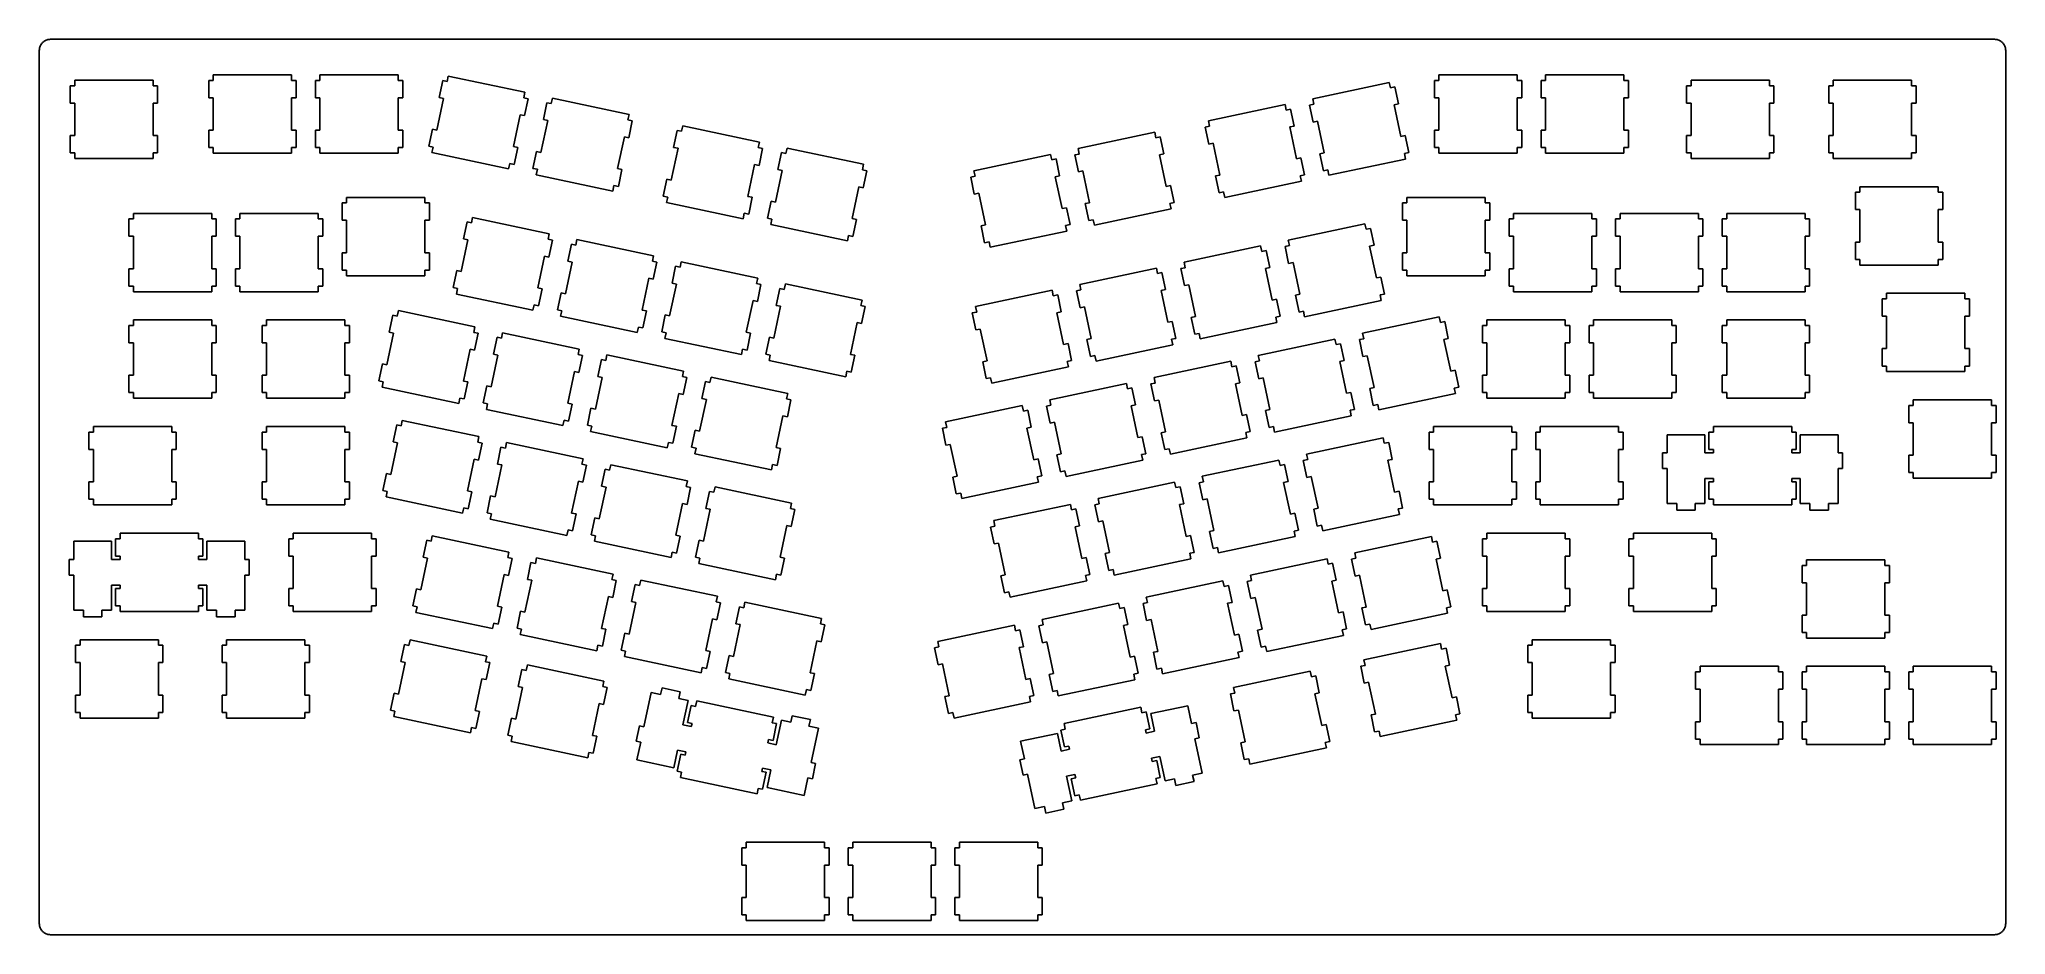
# Model space of a CAD drawing. Extents: x 0 to 352, y 0 to 160.
import ezdxf

# ---------------------------------------------------------------- set-up
doc = ezdxf.new("R2010")
doc.units = 0
doc.layers.get('0').update_dxf_attribs({"linetype": 'CONTINUOUS'})

msp = doc.modelspace()

# ---------------------------------------------------------------- linework, layer by layer
at = {"color": 0}
for p, q in [((0.09508, 158.418), (0.10197, 158.575)), ((0.09508, 2.39779), (0.09508, 158.418)), ((0.10197, 158.575), (0.11989, 158.732)), ((0.11989, 158.732), (0.15021, 158.885)), ((0.15021, 158.885), (0.19293, 159.038)), ((0.19293, 159.038), (0.24805, 159.184)), ((0.24805, 159.184), (0.31282, 159.326)), ((0.31282, 159.326), (0.38999, 159.464)), ((0.38999, 159.464), (0.4768, 159.595)), ((0.4768, 159.595), (0.57464, 159.717)), ((0.57464, 159.717), (0.68075, 159.833)), ((0.68075, 159.833), (0.79651, 159.939)), ((0.79651, 159.939), (0.91915, 160.037)), ((0.91915, 160.037), (1.05006, 160.124)), ((1.05006, 160.124), (1.18787, 160.201)), ((1.18787, 160.201), (1.32981, 160.266)), ((1.32981, 160.266), (1.47588, 160.321)), ((1.47588, 160.321), (1.62884, 160.364)), ((1.62884, 160.364), (1.7818, 160.394)), ((1.7818, 160.394), (1.9389, 160.412)), ((1.9389, 160.412), (2.096, 160.419)), ((2.096, 160.419), (349.568, 160.419)), ((349.568, 160.419), (349.726, 160.412)), ((349.726, 160.412), (349.881, 160.394)), ((349.881, 160.394), (350.036, 160.364)), ((350.036, 160.364), (350.187, 160.321)), ((350.187, 160.321), (350.333, 160.266)), ((350.333, 160.266), (350.477, 160.201)), ((350.477, 160.201), (350.613, 160.124)), ((350.613, 160.124), (350.745, 160.037)), ((350.745, 160.037), (350.868, 159.939)), ((350.868, 159.939), (350.982, 159.833)), ((350.982, 159.833), (351.09, 159.717)), ((351.09, 159.717), (351.186, 159.595)), ((351.186, 159.595), (351.273, 159.464)), ((351.273, 159.464), (351.35, 159.326)), ((351.35, 159.326), (351.416, 159.184)), ((351.416, 159.184), (351.47, 159.038)), ((351.47, 159.038), (351.514, 158.885)), ((351.514, 158.885), (351.543, 158.732)), ((351.543, 158.732), (351.562, 158.575)), ((351.562, 158.575), (351.568, 158.418)), ((351.568, 158.418), (351.568, 2.39779)), ((6.42994, 152.131), (5.63065, 152.131)), ((5.63065, 152.131), (5.63065, 149.032)), ((6.42994, 153.132), (6.42994, 152.131)), ((20.4308, 153.132), (6.42994, 153.132)), ((20.4308, 152.131), (20.4308, 153.132)), ((21.2301, 152.131), (20.4308, 152.131)), ((21.2301, 149.032), (21.2301, 152.131)), ((31.196, 153.084), (30.3954, 153.084)), ((30.3954, 153.084), (30.3954, 149.983)), ((31.196, 154.084), (31.196, 153.084)), ((45.1954, 154.084), (31.196, 154.084)), ((45.1954, 153.084), (45.1954, 154.084)), ((45.9962, 153.084), (45.1954, 153.084)), ((45.9962, 149.983), (45.9962, 153.084)), ((50.2461, 153.084), (49.4453, 153.084)), ((49.4453, 153.084), (49.4453, 149.983)), ((50.2461, 154.084), (50.2461, 153.084)), ((64.2454, 154.084), (50.2461, 154.084)), ((64.2454, 153.084), (64.2454, 154.084)), ((65.0462, 153.084), (64.2454, 153.084)), ((65.0462, 149.983), (65.0462, 153.084)), ((72.1953, 153.053), (71.5518, 150.02)), ((72.9781, 152.886), (72.1953, 153.053)), ((73.1862, 153.865), (72.9781, 152.886)), ((86.8811, 150.954), (73.1862, 153.865)), ((241.398, 152.722), (227.703, 149.812)), ((241.606, 151.744), (241.398, 152.722)), ((242.387, 151.911), (241.606, 151.744)), ((243.032, 148.878), (242.387, 151.911)), ((250.271, 153.084), (249.47, 153.084)), ((249.47, 153.084), (249.47, 149.983)), ((250.271, 154.084), (250.271, 153.084)), ((264.27, 154.084), (250.271, 154.084)), ((264.27, 153.084), (264.27, 154.084)), ((265.071, 153.084), (264.27, 153.084)), ((265.071, 149.983), (265.071, 153.084)), ((269.321, 153.084), (268.52, 153.084)), ((268.52, 153.084), (268.52, 149.983)), ((269.321, 154.084), (269.321, 153.084)), ((283.32, 154.084), (269.321, 154.084)), ((283.32, 153.084), (283.32, 154.084)), ((284.121, 153.084), (283.32, 153.084)), ((284.121, 149.983), (284.121, 153.084)), ((295.323, 152.131), (294.524, 152.131)), ((294.524, 152.131), (294.524, 149.032)), ((295.323, 153.132), (295.323, 152.131)), ((309.324, 153.132), (295.323, 153.132)), ((309.324, 152.131), (309.324, 153.132)), ((310.123, 152.131), (309.324, 152.131)), ((310.123, 149.032), (310.123, 152.131)), ((320.755, 152.131), (319.954, 152.131)), ((319.954, 152.131), (319.954, 149.032)), ((320.755, 153.132), (320.755, 152.131)), ((334.754, 153.132), (320.755, 153.132)), ((334.754, 152.131), (334.754, 153.132)), ((335.555, 152.131), (334.754, 152.131)), ((335.555, 149.032), (335.555, 152.131)), ((5.63065, 149.032), (6.42994, 149.032)), ((6.42994, 149.032), (6.42994, 143.232)), ((20.4308, 143.232), (20.4308, 149.032)), ((20.4308, 149.032), (21.2301, 149.032)), ((30.3954, 149.983), (31.196, 149.983)), ((31.196, 149.983), (31.196, 144.183)), ((45.1954, 144.183), (45.1954, 149.983)), ((45.1954, 149.983), (45.9962, 149.983)), ((49.4453, 149.983), (50.2461, 149.983)), ((50.2461, 149.983), (50.2461, 144.183)), ((64.2454, 144.183), (64.2454, 149.983)), ((64.2454, 149.983), (65.0462, 149.983)), ((72.3332, 149.855), (71.1274, 144.181)), ((71.5518, 150.02), (72.3332, 149.855)), ((86.6733, 149.976), (86.8811, 150.954)), ((87.4543, 149.809), (86.6733, 149.976)), ((86.8109, 146.778), (87.4543, 149.809)), ((90.8293, 149.093), (90.1845, 146.061)), ((91.6122, 148.926), (90.8293, 149.093)), ((91.8199, 149.904), (91.6122, 148.926)), ((105.514, 146.994), (91.8199, 149.904)), ((222.764, 148.762), (209.069, 145.85)), ((222.972, 147.784), (222.764, 148.762)), ((223.755, 147.949), (222.972, 147.784)), ((224.398, 144.917), (223.755, 147.949)), ((227.911, 148.834), (227.128, 148.667)), ((227.128, 148.667), (227.773, 145.634)), ((227.703, 149.812), (227.911, 148.834)), ((242.249, 148.711), (243.032, 148.878)), ((243.455, 143.039), (242.249, 148.711)), ((249.47, 149.983), (250.271, 149.983)), ((250.271, 149.983), (250.271, 144.183)), ((264.27, 144.183), (264.27, 149.983)), ((264.27, 149.983), (265.071, 149.983)), ((268.52, 149.983), (269.321, 149.983)), ((269.321, 149.983), (269.321, 144.183)), ((283.32, 144.183), (283.32, 149.983)), ((283.32, 149.983), (284.121, 149.983)), ((294.524, 149.032), (295.323, 149.032)), ((295.323, 149.032), (295.323, 143.232)), ((309.324, 143.232), (309.324, 149.032)), ((309.324, 149.032), (310.123, 149.032)), ((319.954, 149.032), (320.755, 149.032)), ((320.755, 149.032), (320.755, 143.232)), ((334.754, 143.232), (334.754, 149.032)), ((334.754, 149.032), (335.555, 149.032)), ((31.196, 144.183), (30.3954, 144.183)), ((30.3954, 144.183), (30.3954, 141.084)), ((45.9962, 144.183), (45.1954, 144.183)), ((45.9962, 141.084), (45.9962, 144.183)), ((50.2461, 144.183), (49.4453, 144.183)), ((49.4453, 144.183), (49.4453, 141.084)), ((65.0462, 144.183), (64.2454, 144.183)), ((65.0462, 141.084), (65.0462, 144.183)), ((70.346, 144.347), (69.7011, 141.315)), ((71.1274, 144.181), (70.346, 144.347)), ((84.8212, 141.271), (86.028, 146.943)), ((86.028, 146.943), (86.8109, 146.778)), ((90.9669, 145.893), (89.7611, 140.221)), ((90.1845, 146.061), (90.9669, 145.893)), ((105.306, 146.015), (105.514, 146.994)), ((106.088, 145.849), (105.306, 146.015)), ((105.444, 142.816), (106.088, 145.849)), ((114.121, 144.141), (113.476, 141.11)), ((114.905, 143.976), (114.121, 144.141)), ((115.112, 144.953), (114.905, 143.976)), ((128.807, 142.043), (115.112, 144.953)), ((209.277, 144.872), (208.496, 144.706)), ((208.496, 144.706), (209.139, 141.675)), ((209.069, 145.85), (209.277, 144.872)), ((223.617, 144.752), (224.398, 144.917)), ((224.823, 139.077), (223.617, 144.752)), ((227.773, 145.634), (228.556, 145.802)), ((228.556, 145.802), (229.762, 140.127)), ((250.271, 144.183), (249.47, 144.183)), ((249.47, 144.183), (249.47, 141.084)), ((265.071, 144.183), (264.27, 144.183)), ((265.071, 141.084), (265.071, 144.183)), ((269.321, 144.183), (268.52, 144.183)), ((268.52, 144.183), (268.52, 141.084)), ((284.121, 144.183), (283.32, 144.183)), ((284.121, 141.084), (284.121, 144.183)), ((6.42994, 143.232), (5.63065, 143.232)), ((5.63065, 143.232), (5.63065, 140.131)), ((21.2301, 143.232), (20.4308, 143.232)), ((21.2301, 140.131), (21.2301, 143.232)), ((30.3954, 141.084), (31.196, 141.084)), ((31.196, 141.084), (31.196, 140.083)), ((45.1954, 140.083), (45.1954, 141.084)), ((45.1954, 141.084), (45.9962, 141.084)), ((49.4453, 141.084), (50.2461, 141.084)), ((50.2461, 141.084), (50.2461, 140.083)), ((64.2454, 140.083), (64.2454, 141.084)), ((64.2454, 141.084), (65.0462, 141.084)), ((69.7011, 141.315), (70.4839, 141.148)), ((70.4839, 141.148), (70.2758, 140.17)), ((85.6051, 141.104), (84.8212, 141.271)), ((84.9588, 138.071), (85.6051, 141.104)), ((103.455, 137.309), (104.662, 142.984)), ((104.662, 142.984), (105.444, 142.816)), ((114.26, 140.943), (113.053, 135.269)), ((113.476, 141.11), (114.26, 140.943)), ((128.598, 141.064), (128.807, 142.043)), ((129.38, 140.899), (128.598, 141.064)), ((128.736, 137.866), (129.38, 140.899)), ((133.745, 140.993), (133.537, 140.014)), ((147.439, 138.081), (133.745, 140.993)), ((199.471, 143.811), (185.777, 140.899)), ((185.777, 140.899), (185.986, 139.922)), ((199.679, 142.832), (199.471, 143.811)), ((200.462, 142.999), (199.679, 142.832)), ((201.107, 139.966), (200.462, 142.999)), ((209.139, 141.675), (209.922, 141.84)), ((209.922, 141.84), (211.128, 136.168)), ((244.238, 143.204), (243.455, 143.039)), ((244.883, 140.173), (244.238, 143.204)), ((249.47, 141.084), (250.271, 141.084)), ((250.271, 141.084), (250.271, 140.083)), ((264.27, 140.083), (264.27, 141.084)), ((264.27, 141.084), (265.071, 141.084)), ((268.52, 141.084), (269.321, 141.084)), ((269.321, 141.084), (269.321, 140.083)), ((283.32, 140.083), (283.32, 141.084)), ((283.32, 141.084), (284.121, 141.084)), ((295.323, 143.232), (294.524, 143.232)), ((294.524, 143.232), (294.524, 140.131)), ((310.123, 143.232), (309.324, 143.232)), ((310.123, 140.131), (310.123, 143.232)), ((320.755, 143.232), (319.954, 143.232)), ((319.954, 143.232), (319.954, 140.131)), ((335.555, 143.232), (334.754, 143.232)), ((335.555, 140.131), (335.555, 143.232)), ((5.63065, 140.131), (6.42994, 140.131)), ((6.42994, 140.131), (6.42994, 139.131)), ((6.42994, 139.131), (20.4308, 139.131)), ((20.4308, 139.131), (20.4308, 140.131)), ((20.4308, 140.131), (21.2301, 140.131)), ((31.196, 140.083), (45.1954, 140.083)), ((50.2461, 140.083), (64.2454, 140.083)), ((70.2758, 140.17), (83.9692, 137.261)), ((83.9692, 137.261), (84.1774, 138.238)), ((84.1774, 138.238), (84.9588, 138.071)), ((88.9787, 140.386), (88.3348, 137.355)), ((88.3348, 137.355), (89.1163, 137.188)), ((89.1163, 137.188), (88.9095, 136.211)), ((89.7611, 140.221), (88.9787, 140.386)), ((104.239, 137.144), (103.455, 137.309)), ((103.594, 134.112), (104.239, 137.144)), ((126.748, 132.358), (127.954, 138.032)), ((127.954, 138.032), (128.736, 137.866)), ((132.756, 140.181), (132.111, 137.148)), ((132.111, 137.148), (132.894, 136.983)), ((133.537, 140.014), (132.756, 140.181)), ((147.231, 137.104), (147.439, 138.081)), ((148.015, 136.937), (147.231, 137.104)), ((180.837, 139.849), (167.144, 136.94)), ((181.045, 138.872), (180.837, 139.849)), ((181.828, 139.039), (181.045, 138.872)), ((182.473, 136.005), (181.828, 139.039)), ((185.986, 139.922), (185.203, 139.755)), ((185.203, 139.755), (185.848, 136.724)), ((200.324, 139.801), (201.107, 139.966)), ((201.53, 134.126), (200.324, 139.801)), ((225.604, 139.244), (224.823, 139.077)), ((226.249, 136.211), (225.604, 139.244)), ((229.762, 140.127), (228.979, 139.962)), ((228.979, 139.962), (229.624, 136.929)), ((229.624, 136.929), (230.407, 137.095)), ((230.407, 137.095), (230.615, 136.117)), ((230.615, 136.117), (244.308, 139.029)), ((244.1, 140.006), (244.883, 140.173)), ((244.308, 139.029), (244.1, 140.006)), ((250.271, 140.083), (264.27, 140.083)), ((269.321, 140.083), (283.32, 140.083)), ((294.524, 140.131), (295.323, 140.131)), ((295.323, 140.131), (295.323, 139.131)), ((295.323, 139.131), (309.324, 139.131)), ((309.324, 139.131), (309.324, 140.131)), ((309.324, 140.131), (310.123, 140.131)), ((319.954, 140.131), (320.755, 140.131)), ((320.755, 140.131), (320.755, 139.131)), ((320.755, 139.131), (334.754, 139.131)), ((334.754, 139.131), (334.754, 140.131)), ((334.754, 140.131), (335.555, 140.131)), ((88.9095, 136.211), (102.603, 133.299)), ((102.603, 133.299), (102.811, 134.277)), ((102.811, 134.277), (103.594, 134.112)), ((112.272, 135.435), (111.627, 132.403)), ((113.053, 135.269), (112.272, 135.435)), ((132.894, 136.983), (131.688, 131.308)), ((145.381, 128.399), (146.587, 134.071)), ((146.587, 134.071), (147.37, 133.905)), ((147.37, 133.905), (148.015, 136.937)), ((167.352, 135.961), (166.569, 135.795)), ((166.569, 135.795), (167.214, 132.763)), ((167.144, 136.94), (167.352, 135.961)), ((181.69, 135.839), (182.473, 136.005)), ((182.896, 130.167), (181.69, 135.839)), ((185.848, 136.724), (186.63, 136.889)), ((186.63, 136.889), (187.835, 131.217)), ((202.312, 134.294), (201.53, 134.126)), ((202.958, 131.261), (202.312, 134.294)), ((211.128, 136.168), (210.345, 136)), ((210.345, 136), (210.99, 132.968)), ((211.981, 132.157), (225.674, 135.067)), ((225.466, 136.046), (226.249, 136.211)), ((225.674, 135.067), (225.466, 136.046)), ((325.518, 134.082), (325.518, 133.081)), ((339.517, 134.082), (325.518, 134.082)), ((339.517, 133.081), (339.517, 134.082)), ((55.0072, 131.177), (54.2078, 131.177)), ((54.2078, 131.177), (54.2078, 128.076)), ((55.0072, 132.176), (55.0072, 131.177)), ((69.0079, 132.176), (55.0072, 132.176)), ((69.0079, 131.177), (69.0079, 132.176)), ((69.8073, 131.177), (69.0079, 131.177)), ((69.8073, 128.076), (69.8073, 131.177)), ((111.627, 132.403), (112.409, 132.238)), ((112.409, 132.238), (112.201, 131.259)), ((112.201, 131.259), (125.895, 128.348)), ((127.531, 132.193), (126.748, 132.358)), ((126.886, 129.161), (127.531, 132.193)), ((130.904, 131.476), (130.26, 128.443)), ((131.688, 131.308), (130.904, 131.476)), ((167.214, 132.763), (167.997, 132.928)), ((167.997, 132.928), (169.202, 127.255)), ((183.679, 130.332), (182.896, 130.167)), ((184.324, 127.301), (183.679, 130.332)), ((187.835, 131.217), (187.053, 131.05)), ((187.053, 131.05), (187.697, 128.017)), ((188.688, 127.205), (202.383, 130.116)), ((202.175, 131.094), (202.958, 131.261)), ((202.383, 130.116), (202.175, 131.094)), ((210.99, 132.968), (211.773, 133.135)), ((211.773, 133.135), (211.981, 132.157)), ((244.555, 131.177), (243.756, 131.177)), ((243.756, 131.177), (243.756, 128.076)), ((244.555, 132.176), (244.555, 131.177)), ((258.556, 132.176), (244.555, 132.176)), ((258.556, 131.177), (258.556, 132.176)), ((259.355, 131.177), (258.556, 131.177)), ((259.355, 128.076), (259.355, 131.177)), ((325.518, 133.081), (324.718, 133.081)), ((324.718, 133.081), (324.718, 129.982)), ((340.318, 133.081), (339.517, 133.081)), ((340.318, 129.982), (340.318, 133.081)), ((16.9072, 128.319), (16.1079, 128.319)), ((16.1079, 128.319), (16.1079, 125.218)), ((16.9072, 129.318), (16.9072, 128.319)), ((30.908, 129.318), (16.9072, 129.318)), ((30.908, 128.319), (30.908, 129.318)), ((31.7073, 128.319), (30.908, 128.319)), ((31.7073, 125.218), (31.7073, 128.319)), ((35.9572, 128.319), (35.1579, 128.319)), ((35.1579, 128.319), (35.1579, 125.218)), ((35.9572, 129.318), (35.9572, 128.319)), ((49.9579, 129.318), (35.9572, 129.318)), ((49.9579, 128.319), (49.9579, 129.318)), ((50.7573, 128.319), (49.9579, 128.319)), ((50.7573, 125.218), (50.7573, 128.319)), ((54.2078, 128.076), (55.0072, 128.076)), ((55.0072, 128.076), (55.0072, 122.276)), ((69.0079, 122.276), (69.0079, 128.076)), ((69.0079, 128.076), (69.8073, 128.076)), ((76.5609, 127.78), (75.9174, 124.748)), ((77.3451, 127.615), (76.5609, 127.78)), ((77.5518, 128.593), (77.3451, 127.615)), ((91.2467, 125.681), (77.5518, 128.593)), ((125.895, 128.348), (126.103, 129.326)), ((126.103, 129.326), (126.886, 129.161)), ((130.26, 128.443), (131.043, 128.276)), ((131.043, 128.276), (130.835, 127.299)), ((130.835, 127.299), (144.529, 124.387)), ((146.163, 128.232), (145.381, 128.399)), ((145.519, 125.199), (146.163, 128.232)), ((169.202, 127.255), (168.42, 127.09)), ((168.42, 127.09), (169.065, 124.056)), ((183.541, 127.135), (184.324, 127.301)), ((183.749, 126.155), (183.541, 127.135)), ((187.697, 128.017), (188.481, 128.184)), ((188.481, 128.184), (188.688, 127.205)), ((237.031, 127.449), (223.337, 124.539)), ((237.239, 126.471), (237.031, 127.449)), ((238.022, 126.638), (237.239, 126.471)), ((238.667, 123.606), (238.022, 126.638)), ((243.756, 128.076), (244.555, 128.076)), ((244.555, 128.076), (244.555, 122.276)), ((258.556, 122.276), (258.556, 128.076)), ((258.556, 128.076), (259.355, 128.076)), ((263.605, 128.319), (262.806, 128.319)), ((262.806, 128.319), (262.806, 125.218)), ((263.605, 129.318), (263.605, 128.319)), ((277.606, 129.318), (263.605, 129.318)), ((277.606, 128.319), (277.606, 129.318)), ((278.405, 128.319), (277.606, 128.319)), ((278.405, 125.218), (278.405, 128.319)), ((282.655, 128.319), (281.856, 128.319)), ((281.856, 128.319), (281.856, 125.218)), ((282.655, 129.318), (282.655, 128.319)), ((296.656, 129.318), (282.655, 129.318)), ((296.656, 128.319), (296.656, 129.318)), ((297.455, 128.319), (296.656, 128.319)), ((297.455, 125.218), (297.455, 128.319)), ((301.705, 128.319), (300.906, 128.319)), ((300.906, 128.319), (300.906, 125.218)), ((301.705, 129.318), (301.705, 128.319)), ((315.706, 129.318), (301.705, 129.318)), ((315.706, 128.319), (315.706, 129.318)), ((316.505, 128.319), (315.706, 128.319)), ((316.505, 125.218), (316.505, 128.319)), ((324.718, 129.982), (325.518, 129.982)), ((325.518, 129.982), (325.518, 124.182)), ((339.517, 124.182), (339.517, 129.982)), ((339.517, 129.982), (340.318, 129.982)), ((16.1079, 125.218), (16.9072, 125.218)), ((16.9072, 125.218), (16.9072, 119.418)), ((30.908, 119.418), (30.908, 125.218)), ((30.908, 125.218), (31.7073, 125.218)), ((35.1579, 125.218), (35.9572, 125.218)), ((35.9572, 125.218), (35.9572, 119.418)), ((49.9579, 119.418), (49.9579, 125.218)), ((49.9579, 125.218), (50.7573, 125.218)), ((76.6988, 124.582), (75.493, 118.908)), ((75.9174, 124.748), (76.6988, 124.582)), ((91.0389, 124.703), (91.2467, 125.681)), ((91.8199, 124.538), (91.0389, 124.703)), ((91.1765, 121.504), (91.8199, 124.538)), ((95.195, 123.819), (94.5501, 120.788)), ((95.9778, 123.653), (95.195, 123.819)), ((96.1856, 124.631), (95.9778, 123.653)), ((109.879, 121.721), (96.1856, 124.631)), ((144.529, 124.387), (144.737, 125.366)), ((144.737, 125.366), (145.519, 125.199)), ((169.065, 124.056), (169.846, 124.223)), ((169.846, 124.223), (170.054, 123.245)), ((170.054, 123.245), (183.749, 126.155)), ((218.397, 123.489), (204.704, 120.578)), ((218.605, 122.51), (218.397, 123.489)), ((223.545, 123.56), (222.763, 123.395)), ((222.763, 123.395), (223.407, 120.362)), ((223.337, 124.539), (223.545, 123.56)), ((237.884, 123.439), (238.667, 123.606)), ((239.089, 117.766), (237.884, 123.439)), ((262.806, 125.218), (263.605, 125.218)), ((263.605, 125.218), (263.605, 119.418)), ((277.606, 119.418), (277.606, 125.218)), ((277.606, 125.218), (278.405, 125.218)), ((281.856, 125.218), (282.655, 125.218)), ((282.655, 125.218), (282.655, 119.418)), ((296.656, 119.418), (296.656, 125.218)), ((296.656, 125.218), (297.455, 125.218)), ((300.906, 125.218), (301.705, 125.218)), ((301.705, 125.218), (301.705, 119.418)), ((315.706, 119.418), (315.706, 125.218)), ((315.706, 125.218), (316.505, 125.218)), ((325.518, 124.182), (324.718, 124.182)), ((324.718, 124.182), (324.718, 121.081)), ((340.318, 124.182), (339.517, 124.182)), ((340.318, 121.081), (340.318, 124.182)), ((55.0072, 122.276), (54.2078, 122.276)), ((54.2078, 122.276), (54.2078, 119.177)), ((69.8073, 122.276), (69.0079, 122.276)), ((69.8073, 119.177), (69.8073, 122.276)), ((89.1879, 115.998), (90.3937, 121.671)), ((90.3937, 121.671), (91.1765, 121.504)), ((95.334, 120.621), (94.1268, 114.949)), ((94.5501, 120.788), (95.334, 120.621)), ((109.671, 120.742), (109.879, 121.721)), ((110.454, 120.577), (109.671, 120.742)), ((109.809, 117.544), (110.454, 120.577)), ((113.83, 119.859), (113.185, 116.826)), ((114.612, 119.692), (113.83, 119.859)), ((114.82, 120.671), (114.612, 119.692)), ((128.513, 117.76), (114.82, 120.671)), ((199.765, 119.528), (186.071, 116.618)), ((199.973, 118.55), (199.765, 119.528)), ((204.912, 119.6), (204.13, 119.433)), ((204.704, 120.578), (204.912, 119.6)), ((219.388, 122.677), (218.605, 122.51)), ((219.25, 119.479), (220.033, 119.644)), ((220.033, 119.644), (219.388, 122.677)), ((223.407, 120.362), (224.189, 120.529)), ((224.189, 120.529), (225.396, 114.855)), ((244.555, 122.276), (243.756, 122.276)), ((243.756, 122.276), (243.756, 119.177)), ((259.355, 122.276), (258.556, 122.276)), ((259.355, 119.177), (259.355, 122.276)), ((324.718, 121.081), (325.518, 121.081)), ((325.518, 121.081), (325.518, 120.081)), ((325.518, 120.081), (339.517, 120.081)), ((339.517, 120.081), (339.517, 121.081)), ((339.517, 121.081), (340.318, 121.081)), ((16.9072, 119.418), (16.1079, 119.418)), ((16.1079, 119.418), (16.1079, 116.319)), ((16.1079, 116.319), (16.9072, 116.319)), ((16.9072, 116.319), (16.9072, 115.318)), ((31.7073, 119.418), (30.908, 119.418)), ((30.908, 115.318), (30.908, 116.319)), ((30.908, 116.319), (31.7073, 116.319)), ((31.7073, 116.319), (31.7073, 119.418)), ((35.9572, 119.418), (35.1579, 119.418)), ((35.1579, 119.418), (35.1579, 116.319)), ((35.1579, 116.319), (35.9572, 116.319)), ((35.9572, 116.319), (35.9572, 115.318)), ((50.7573, 119.418), (49.9579, 119.418)), ((49.9579, 115.318), (49.9579, 116.319)), ((49.9579, 116.319), (50.7573, 116.319)), ((50.7573, 116.319), (50.7573, 119.418)), ((54.2078, 119.177), (55.0072, 119.177)), ((55.0072, 119.177), (55.0072, 118.176)), ((55.0072, 118.176), (69.0079, 118.176)), ((69.0079, 118.176), (69.0079, 119.177)), ((69.0079, 119.177), (69.8073, 119.177)), ((74.7116, 119.075), (74.0668, 116.042)), ((74.0668, 116.042), (74.8496, 115.877)), ((75.493, 118.908), (74.7116, 119.075)), ((89.9707, 115.831), (89.1879, 115.998)), ((107.822, 112.037), (109.028, 117.711)), ((109.028, 117.711), (109.809, 117.544)), ((113.968, 116.66), (112.762, 110.987)), ((113.185, 116.826), (113.968, 116.66)), ((128.305, 116.782), (128.513, 117.76)), ((129.089, 116.615), (128.305, 116.782)), ((128.443, 113.584), (129.089, 116.615)), ((133.453, 116.71), (133.245, 115.732)), ((147.147, 113.8), (133.453, 116.71)), ((186.071, 116.618), (186.278, 115.639)), ((200.754, 118.717), (199.973, 118.55)), ((201.399, 115.685), (200.754, 118.717)), ((204.13, 119.433), (204.774, 116.401)), ((204.774, 116.401), (205.557, 116.567)), ((205.557, 116.567), (206.762, 110.895)), ((220.457, 113.805), (219.25, 119.479)), ((239.872, 117.933), (239.089, 117.766)), ((240.516, 114.901), (239.872, 117.933)), ((243.756, 119.177), (244.555, 119.177)), ((244.555, 119.177), (244.555, 118.176)), ((244.555, 118.176), (258.556, 118.176)), ((258.556, 118.176), (258.556, 119.177)), ((258.556, 119.177), (259.355, 119.177)), ((263.605, 119.418), (262.806, 119.418)), ((262.806, 119.418), (262.806, 116.319)), ((262.806, 116.319), (263.605, 116.319)), ((263.605, 116.319), (263.605, 115.318)), ((278.405, 119.418), (277.606, 119.418)), ((277.606, 115.318), (277.606, 116.319)), ((277.606, 116.319), (278.405, 116.319)), ((278.405, 116.319), (278.405, 119.418)), ((282.655, 119.418), (281.856, 119.418)), ((281.856, 119.418), (281.856, 116.319)), ((281.856, 116.319), (282.655, 116.319)), ((282.655, 116.319), (282.655, 115.318)), ((297.455, 119.418), (296.656, 119.418)), ((296.656, 115.318), (296.656, 116.319)), ((296.656, 116.319), (297.455, 116.319)), ((297.455, 116.319), (297.455, 119.418)), ((301.705, 119.418), (300.906, 119.418)), ((300.906, 119.418), (300.906, 116.319)), ((300.906, 116.319), (301.705, 116.319)), ((301.705, 116.319), (301.705, 115.318)), ((316.505, 119.418), (315.706, 119.418)), ((315.706, 115.318), (315.706, 116.319)), ((315.706, 116.319), (316.505, 116.319)), ((316.505, 116.319), (316.505, 119.418)), ((16.9072, 115.318), (30.908, 115.318)), ((35.9572, 115.318), (49.9579, 115.318)), ((74.8496, 115.877), (74.6414, 114.898)), ((74.6414, 114.898), (88.3348, 111.988)), ((88.3348, 111.988), (88.543, 112.966)), ((88.543, 112.966), (89.3258, 112.799)), ((89.3258, 112.799), (89.9707, 115.831)), ((93.3443, 115.115), (92.7005, 112.083)), ((94.1268, 114.949), (93.3443, 115.115)), ((126.456, 108.077), (127.661, 113.749)), ((127.661, 113.749), (128.443, 113.584)), ((132.6, 112.699), (131.395, 107.027)), ((132.462, 115.898), (131.819, 112.867)), ((131.819, 112.867), (132.6, 112.699)), ((133.245, 115.732), (132.462, 115.898)), ((146.939, 112.822), (147.147, 113.8)), ((147.721, 112.655), (146.939, 112.822)), ((147.078, 109.623), (147.721, 112.655)), ((181.131, 115.568), (167.437, 112.656)), ((167.437, 112.656), (167.644, 111.679)), ((181.339, 114.589), (181.131, 115.568)), ((182.12, 114.755), (181.339, 114.589)), ((182.765, 111.723), (182.12, 114.755)), ((186.278, 115.639), (185.495, 115.474)), ((185.495, 115.474), (186.14, 112.441)), ((186.14, 112.441), (186.922, 112.608)), ((186.922, 112.608), (188.128, 106.933)), ((200.616, 115.517), (201.399, 115.685)), ((201.822, 109.845), (200.616, 115.517)), ((221.239, 113.972), (220.457, 113.805)), ((221.883, 110.939), (221.239, 113.972)), ((225.396, 114.855), (224.613, 114.69)), ((224.613, 114.69), (225.257, 111.657)), ((226.249, 110.844), (239.943, 113.756)), ((239.735, 114.734), (240.516, 114.901)), ((239.943, 113.756), (239.735, 114.734)), ((263.605, 115.318), (277.606, 115.318)), ((282.655, 115.318), (296.656, 115.318)), ((301.705, 115.318), (315.706, 115.318)), ((330.28, 114.031), (329.481, 114.031)), ((329.481, 114.031), (329.481, 110.932)), ((330.28, 115.032), (330.28, 114.031)), ((344.281, 115.032), (330.28, 115.032)), ((344.281, 114.031), (344.281, 115.032)), ((345.08, 114.031), (344.281, 114.031)), ((345.08, 110.932), (345.08, 114.031)), ((16.9072, 109.269), (16.1079, 109.269)), ((16.1079, 109.269), (16.1079, 106.168)), ((16.9072, 110.268), (16.9072, 109.269)), ((30.908, 110.268), (16.9072, 110.268)), ((30.908, 109.269), (30.908, 110.268)), ((31.7073, 109.269), (30.908, 109.269)), ((31.7073, 106.168), (31.7073, 109.269)), ((40.7211, 109.269), (39.9203, 109.269)), ((39.9203, 109.269), (39.9203, 106.168)), ((40.7211, 110.268), (40.7211, 109.269)), ((54.7204, 110.268), (40.7211, 110.268)), ((54.7204, 109.269), (54.7204, 110.268)), ((55.5212, 109.269), (54.7204, 109.269)), ((55.5212, 106.168), (55.5212, 109.269)), ((63.2852, 111.128), (62.6403, 108.095)), ((64.0662, 110.961), (63.2852, 111.128)), ((64.2744, 111.94), (64.0662, 110.961)), ((77.9681, 109.029), (64.2744, 111.94)), ((77.76, 108.051), (77.9681, 109.029)), ((92.7005, 112.083), (93.4819, 111.916)), ((93.4819, 111.916), (93.2752, 110.938)), ((93.2752, 110.938), (106.969, 108.026)), ((106.969, 108.026), (107.177, 109.004)), ((107.177, 109.004), (107.96, 108.839)), ((108.604, 111.87), (107.822, 112.037)), ((107.96, 108.839), (108.604, 111.87)), ((111.978, 111.154), (111.335, 108.121)), ((112.762, 110.987), (111.978, 111.154)), ((145.088, 104.115), (146.294, 109.79)), ((146.294, 109.79), (147.078, 109.623)), ((167.644, 111.679), (166.861, 111.512)), ((166.861, 111.512), (167.506, 108.481)), ((181.982, 111.558), (182.765, 111.723)), ((183.188, 105.883), (181.982, 111.558)), ((202.605, 110.01), (201.822, 109.845)), ((203.25, 106.978), (202.605, 110.01)), ((206.762, 110.895), (205.98, 110.728)), ((205.98, 110.728), (206.624, 107.696)), ((207.614, 106.885), (221.309, 109.794)), ((221.101, 110.774), (221.883, 110.939)), ((221.309, 109.794), (221.101, 110.774)), ((225.257, 111.657), (226.041, 111.824)), ((226.041, 111.824), (226.249, 110.844)), ((250.31, 110.797), (236.616, 107.885)), ((250.518, 109.819), (250.31, 110.797)), ((251.299, 109.984), (250.518, 109.819)), ((251.944, 106.952), (251.299, 109.984)), ((258.843, 109.269), (258.043, 109.269)), ((258.043, 109.269), (258.043, 106.168)), ((258.843, 110.268), (258.843, 109.269)), ((272.842, 110.268), (258.843, 110.268)), ((272.842, 109.269), (272.842, 110.268)), ((273.643, 109.269), (272.842, 109.269)), ((273.643, 106.168), (273.643, 109.269)), ((277.893, 109.269), (277.093, 109.269)), ((277.093, 109.269), (277.093, 106.168)), ((277.893, 110.268), (277.893, 109.269)), ((291.892, 110.268), (277.893, 110.268)), ((291.892, 109.269), (291.892, 110.268)), ((292.693, 109.269), (291.892, 109.269)), ((292.693, 106.168), (292.693, 109.269)), ((301.705, 109.269), (300.906, 109.269)), ((300.906, 109.269), (300.906, 106.168)), ((301.705, 110.268), (301.705, 109.269)), ((315.706, 110.268), (301.705, 110.268)), ((315.706, 109.269), (315.706, 110.268)), ((316.505, 109.269), (315.706, 109.269)), ((316.505, 106.168), (316.505, 109.269)), ((329.481, 110.932), (330.28, 110.932)), ((330.28, 110.932), (330.28, 105.132)), ((344.281, 105.132), (344.281, 110.932)), ((344.281, 110.932), (345.08, 110.932)), ((16.1079, 106.168), (16.9072, 106.168)), ((16.9072, 106.168), (16.9072, 100.368)), ((30.908, 100.368), (30.908, 106.168)), ((30.908, 106.168), (31.7073, 106.168)), ((39.9203, 106.168), (40.7211, 106.168)), ((40.7211, 106.168), (40.7211, 100.368)), ((54.7204, 100.368), (54.7204, 106.168)), ((54.7204, 106.168), (55.5212, 106.168)), ((63.4227, 107.928), (62.2169, 102.256)), ((62.6403, 108.095), (63.4227, 107.928)), ((78.5442, 107.884), (77.76, 108.051)), ((77.899, 104.851), (78.5442, 107.884)), ((81.9175, 107.166), (81.274, 104.134)), ((82.7003, 107.001), (81.9175, 107.166)), ((82.9084, 107.979), (82.7003, 107.001)), ((96.6018, 105.067), (82.9084, 107.979)), ((111.335, 108.121), (112.116, 107.956)), ((112.116, 107.956), (111.909, 106.976)), ((111.909, 106.976), (125.603, 104.067)), ((127.237, 107.91), (126.456, 108.077)), ((126.594, 104.877), (127.237, 107.91)), ((130.612, 107.192), (129.967, 104.16)), ((131.395, 107.027), (130.612, 107.192)), ((167.506, 108.481), (168.289, 108.646)), ((168.289, 108.646), (169.495, 102.974)), ((183.971, 106.051), (183.188, 105.883)), ((184.616, 103.018), (183.971, 106.051)), ((188.128, 106.933), (187.346, 106.767)), ((187.346, 106.767), (187.991, 103.736)), ((188.98, 102.923), (202.675, 105.835)), ((202.467, 106.812), (203.25, 106.978)), ((202.675, 105.835), (202.467, 106.812)), ((206.624, 107.696), (207.407, 107.862)), ((207.407, 107.862), (207.614, 106.885)), ((231.676, 106.835), (217.981, 103.925)), ((231.884, 105.857), (231.676, 106.835)), ((232.665, 106.023), (231.884, 105.857)), ((233.31, 102.992), (232.665, 106.023)), ((236.823, 106.907), (236.04, 106.741)), ((236.04, 106.741), (236.685, 103.709)), ((236.616, 107.885), (236.823, 106.907)), ((251.16, 106.785), (251.944, 106.952)), ((252.367, 101.112), (251.16, 106.785)), ((258.043, 106.168), (258.843, 106.168)), ((258.843, 106.168), (258.843, 100.368)), ((272.842, 100.368), (272.842, 106.168)), ((272.842, 106.168), (273.643, 106.168)), ((277.093, 106.168), (277.893, 106.168)), ((277.893, 106.168), (277.893, 100.368)), ((291.892, 100.368), (291.892, 106.168)), ((291.892, 106.168), (292.693, 106.168)), ((300.906, 106.168), (301.705, 106.168)), ((301.705, 106.168), (301.705, 100.368)), ((315.706, 100.368), (315.706, 106.168)), ((315.706, 106.168), (316.505, 106.168)), ((61.4331, 102.421), (60.7893, 99.3895)), ((62.2169, 102.256), (61.4331, 102.421)), ((75.9107, 99.344), (77.1165, 105.018)), ((77.1165, 105.018), (77.899, 104.851)), ((82.0554, 103.967), (80.8496, 98.2941)), ((81.274, 104.134), (82.0554, 103.967)), ((96.3951, 104.089), (96.6018, 105.067)), ((97.1765, 103.923), (96.3951, 104.089)), ((96.5331, 100.89), (97.1765, 103.923)), ((100.551, 103.205), (99.9063, 100.174)), ((101.334, 103.04), (100.551, 103.205)), ((101.542, 104.017), (101.334, 103.04)), ((115.236, 101.107), (101.542, 104.017)), ((125.603, 104.067), (125.811, 105.044)), ((125.811, 105.044), (126.594, 104.877)), ((129.967, 104.16), (130.751, 103.995)), ((130.751, 103.995), (130.543, 103.017)), ((130.543, 103.017), (144.236, 100.105)), ((145.871, 103.95), (145.088, 104.115)), ((145.226, 100.918), (145.871, 103.95)), ((169.495, 102.974), (168.712, 102.806)), ((168.712, 102.806), (169.357, 99.774)), ((183.833, 102.851), (184.616, 103.018)), ((184.041, 101.873), (183.833, 102.851)), ((187.991, 103.736), (188.772, 103.901)), ((188.772, 103.901), (188.98, 102.923)), ((213.042, 102.875), (199.347, 99.9656)), ((213.25, 101.896), (213.042, 102.875)), ((214.033, 102.063), (213.25, 101.896)), ((214.676, 99.03), (214.033, 102.063)), ((218.189, 102.946), (217.406, 102.781)), ((217.406, 102.781), (218.051, 99.7479)), ((217.981, 103.925), (218.189, 102.946)), ((232.527, 102.825), (233.31, 102.992)), ((233.733, 97.1532), (232.527, 102.825)), ((236.685, 103.709), (237.468, 103.875)), ((237.468, 103.875), (238.674, 98.2017)), ((330.28, 105.132), (329.481, 105.132)), ((329.481, 105.132), (329.481, 102.031)), ((329.481, 102.031), (330.28, 102.031)), ((330.28, 102.031), (330.28, 101.031)), ((345.08, 105.132), (344.281, 105.132)), ((344.281, 101.031), (344.281, 102.031)), ((344.281, 102.031), (345.08, 102.031)), ((345.08, 102.031), (345.08, 105.132)), ((16.9072, 100.368), (16.1079, 100.368)), ((16.1079, 100.368), (16.1079, 97.2689)), ((31.7073, 100.368), (30.908, 100.368)), ((31.7073, 97.2689), (31.7073, 100.368)), ((40.7211, 100.368), (39.9203, 100.368)), ((39.9203, 100.368), (39.9203, 97.2689)), ((55.5212, 100.368), (54.7204, 100.368)), ((55.5212, 97.2689), (55.5212, 100.368)), ((60.7893, 99.3895), (61.5721, 99.223)), ((61.5721, 99.223), (61.3639, 98.2444)), ((76.6921, 99.1789), (75.9107, 99.344)), ((76.0483, 96.1457), (76.6921, 99.1789)), ((80.0682, 98.461), (79.4219, 95.4278)), ((80.8496, 98.2941), (80.0682, 98.461)), ((94.543, 95.3837), (95.7488, 101.057)), ((95.7488, 101.057), (96.5331, 100.89)), ((100.689, 100.007), (99.4833, 94.3335)), ((99.9063, 100.174), (100.689, 100.007)), ((115.029, 100.128), (115.236, 101.107)), ((115.81, 99.9628), (115.029, 100.128)), ((115.167, 96.9299), (115.81, 99.9628)), ((119.185, 99.2449), (118.54, 96.212)), ((119.968, 99.0783), (119.185, 99.2449)), ((120.176, 100.058), (119.968, 99.0783)), ((133.87, 97.1462), (120.176, 100.058)), ((144.236, 100.105), (144.445, 101.085)), ((144.445, 101.085), (145.226, 100.918)), ((169.357, 99.774), (170.139, 99.9409)), ((170.139, 99.9409), (170.348, 98.9623)), ((170.348, 98.9623), (184.041, 101.873)), ((194.408, 98.9143), (180.713, 96.0039)), ((194.615, 97.9357), (194.408, 98.9143)), ((199.555, 98.9859), (198.774, 98.8191)), ((198.774, 98.8191), (199.417, 95.7873)), ((199.347, 99.9656), (199.555, 98.9859)), ((213.895, 98.8646), (214.676, 99.03)), ((215.101, 93.1912), (213.895, 98.8646)), ((218.051, 99.7479), (218.834, 99.9148)), ((218.834, 99.9148), (220.039, 94.2414)), ((253.148, 101.28), (252.367, 101.112)), ((253.795, 98.2458), (253.148, 101.28)), ((258.843, 100.368), (258.043, 100.368)), ((258.043, 100.368), (258.043, 97.2689)), ((273.643, 100.368), (272.842, 100.368)), ((273.643, 97.2689), (273.643, 100.368)), ((277.893, 100.368), (277.093, 100.368)), ((277.093, 100.368), (277.093, 97.2689)), ((292.693, 100.368), (291.892, 100.368)), ((292.693, 97.2689), (292.693, 100.368)), ((301.705, 100.368), (300.906, 100.368)), ((300.906, 100.368), (300.906, 97.2689)), ((316.505, 100.368), (315.706, 100.368)), ((316.505, 97.2689), (316.505, 100.368)), ((330.28, 101.031), (344.281, 101.031)), ((16.1079, 97.2689), (16.9072, 97.2689)), ((16.9072, 97.2689), (16.9072, 96.2685)), ((16.9072, 96.2685), (30.908, 96.2685)), ((30.908, 96.2685), (30.908, 97.2689)), ((30.908, 97.2689), (31.7073, 97.2689)), ((39.9203, 97.2689), (40.7211, 97.2689)), ((40.7211, 97.2689), (40.7211, 96.2685)), ((40.7211, 96.2685), (54.7204, 96.2685)), ((54.7204, 96.2685), (54.7204, 97.2689)), ((54.7204, 97.2689), (55.5212, 97.2689)), ((61.3639, 98.2444), (75.0577, 95.334)), ((75.0577, 95.334), (75.2658, 96.3126)), ((75.2658, 96.3126), (76.0483, 96.1457)), ((79.4219, 95.4278), (80.2058, 95.2623)), ((80.2058, 95.2623), (79.998, 94.2841)), ((95.3273, 95.2168), (94.543, 95.3837)), ((94.681, 92.1854), (95.3273, 95.2168)), ((113.177, 91.4231), (114.384, 97.0964)), ((114.384, 97.0964), (115.167, 96.9299)), ((119.323, 96.0466), (118.117, 90.3732)), ((118.54, 96.212), (119.323, 96.0466)), ((133.662, 96.1679), (133.87, 97.1462)), ((134.444, 96.0011), (133.662, 96.1679)), ((133.799, 92.9693), (134.444, 96.0011)), ((175.774, 94.9537), (162.081, 92.0418)), ((175.982, 93.9754), (175.774, 94.9537)), ((180.921, 95.0253), (180.14, 94.8602)), ((180.713, 96.0039), (180.921, 95.0253)), ((195.399, 98.1026), (194.615, 97.9357)), ((195.261, 94.9029), (196.042, 95.0708)), ((196.467, 89.2309), (195.261, 94.9029)), ((196.042, 95.0708), (195.399, 98.1026)), ((199.417, 95.7873), (200.2, 95.9527)), ((200.2, 95.9527), (201.406, 90.2808)), ((234.516, 97.3183), (233.733, 97.1532)), ((235.161, 94.2869), (234.516, 97.3183)), ((238.674, 98.2017), (237.891, 98.0352)), ((237.891, 98.0352), (238.536, 95.0034)), ((238.536, 95.0034), (239.317, 95.1699)), ((239.317, 95.1699), (239.525, 94.1917)), ((239.525, 94.1917), (253.22, 97.1021)), ((253.012, 98.0803), (253.795, 98.2458)), ((253.22, 97.1021), (253.012, 98.0803)), ((258.043, 97.2689), (258.843, 97.2689)), ((258.843, 97.2689), (258.843, 96.2685)), ((258.843, 96.2685), (272.842, 96.2685)), ((272.842, 96.2685), (272.842, 97.2689)), ((272.842, 97.2689), (273.643, 97.2689)), ((277.093, 97.2689), (277.893, 97.2689)), ((277.893, 97.2689), (277.893, 96.2685)), ((277.893, 96.2685), (291.892, 96.2685)), ((291.892, 96.2685), (291.892, 97.2689)), ((291.892, 97.2689), (292.693, 97.2689)), ((300.906, 97.2689), (301.705, 97.2689)), ((301.705, 97.2689), (301.705, 96.2685)), ((301.705, 96.2685), (315.706, 96.2685)), ((315.706, 96.2685), (315.706, 97.2689)), ((315.706, 97.2689), (316.505, 97.2689)), ((335.043, 94.9812), (334.243, 94.9812)), ((334.243, 94.9812), (334.243, 91.882)), ((335.043, 95.9817), (335.043, 94.9812)), ((349.042, 95.9817), (335.043, 95.9817)), ((349.042, 94.9812), (349.042, 95.9817)), ((349.843, 94.9812), (349.042, 94.9812)), ((349.843, 91.882), (349.843, 94.9812)), ((63.9808, 91.5031), (63.3374, 88.4714)), ((64.7651, 91.3377), (63.9808, 91.5031)), ((64.9732, 92.3149), (64.7651, 91.3377)), ((78.6666, 89.4045), (64.9732, 92.3149)), ((79.998, 94.2841), (93.6914, 91.3737)), ((93.6914, 91.3737), (93.8996, 92.3519)), ((93.8996, 92.3519), (94.681, 92.1854)), ((98.7019, 94.5003), (98.0571, 91.4686)), ((98.0571, 91.4686), (98.8399, 91.3021)), ((99.4833, 94.3335), (98.7019, 94.5003)), ((113.961, 91.2566), (113.177, 91.4231)), ((131.812, 87.4628), (133.018, 93.1362)), ((133.018, 93.1362), (133.799, 92.9693)), ((162.081, 92.0418), (162.289, 91.065)), ((176.765, 94.1419), (175.982, 93.9754)), ((177.41, 91.1091), (176.765, 94.1419)), ((180.14, 94.8602), (180.783, 91.827)), ((180.783, 91.827), (181.566, 91.9939)), ((181.566, 91.9939), (182.772, 86.3191)), ((215.882, 93.3581), (215.101, 93.1912)), ((216.527, 90.3249), (215.882, 93.3581)), ((220.039, 94.2414), (219.257, 94.0745)), ((219.257, 94.0745), (219.902, 91.0428)), ((220.893, 90.23), (234.586, 93.1415)), ((234.378, 94.1201), (235.161, 94.2869)), ((234.586, 93.1415), (234.378, 94.1201)), ((334.243, 91.882), (335.043, 91.882)), ((335.043, 91.882), (335.043, 86.082)), ((349.042, 86.082), (349.042, 91.882)), ((349.042, 91.882), (349.843, 91.882)), ((9.76341, 90.2187), (8.96415, 90.2187)), ((8.96415, 90.2187), (8.96415, 87.1181)), ((9.76341, 91.2178), (9.76341, 90.2187)), ((23.7629, 91.2178), (9.76341, 91.2178)), ((23.7629, 90.2187), (23.7629, 91.2178)), ((24.5635, 90.2187), (23.7629, 90.2187)), ((24.5635, 87.1181), (24.5635, 90.2187)), ((40.7211, 90.2187), (39.9203, 90.2187)), ((39.9203, 90.2187), (39.9203, 87.1181)), ((40.7211, 91.2178), (40.7211, 90.2187)), ((54.7204, 91.2178), (40.7211, 91.2178)), ((54.7204, 90.2187), (54.7204, 91.2178)), ((55.5212, 90.2187), (54.7204, 90.2187)), ((55.5212, 87.1181), (55.5212, 90.2187)), ((64.1202, 88.3049), (62.913, 82.6311)), ((63.3374, 88.4714), (64.1202, 88.3049)), ((78.4585, 88.4259), (78.6666, 89.4045)), ((79.2399, 88.2594), (78.4585, 88.4259)), ((78.5964, 85.2276), (79.2399, 88.2594)), ((83.6055, 88.3543), (83.3974, 87.376)), ((97.2993, 85.4438), (83.6055, 88.3543)), ((98.8399, 91.3021), (98.6317, 90.3235)), ((98.6317, 90.3235), (112.325, 87.4116)), ((112.325, 87.4116), (112.533, 88.3902)), ((112.533, 88.3902), (113.316, 88.2248)), ((113.316, 88.2248), (113.961, 91.2566)), ((117.335, 90.5397), (116.691, 87.5069)), ((118.117, 90.3732), (117.335, 90.5397)), ((162.289, 91.065), (161.506, 90.8981)), ((161.506, 90.8981), (162.151, 87.8664)), ((162.151, 87.8664), (162.932, 88.0318)), ((162.932, 88.0318), (164.138, 82.3599)), ((176.626, 90.9436), (177.41, 91.1091)), ((177.833, 85.2689), (176.626, 90.9436)), ((197.248, 89.396), (196.467, 89.2309)), ((197.893, 86.3646), (197.248, 89.396)), ((201.406, 90.2808), (200.623, 90.1139)), ((200.623, 90.1139), (201.268, 87.0811)), ((202.259, 86.2707), (215.952, 89.1798)), ((215.744, 90.1594), (216.527, 90.3249)), ((215.952, 89.1798), (215.744, 90.1594)), ((219.902, 91.0428), (220.685, 91.2096)), ((220.685, 91.2096), (220.893, 90.23)), ((240.294, 89.1921), (226.6, 86.2817)), ((240.502, 88.2138), (240.294, 89.1921)), ((241.285, 88.3804), (240.502, 88.2138)), ((241.93, 85.3489), (241.285, 88.3804)), ((249.318, 90.2187), (248.518, 90.2187)), ((248.518, 90.2187), (248.518, 87.1181)), ((249.318, 91.2178), (249.318, 90.2187)), ((263.317, 91.2178), (249.318, 91.2178)), ((263.317, 90.2187), (263.317, 91.2178)), ((264.118, 90.2187), (263.317, 90.2187)), ((264.118, 87.1181), (264.118, 90.2187)), ((268.368, 90.2187), (267.568, 90.2187)), ((267.568, 90.2187), (267.568, 87.1181)), ((268.368, 91.2178), (268.368, 90.2187)), ((282.367, 91.2178), (268.368, 91.2178)), ((282.367, 90.2187), (282.367, 91.2178)), ((283.168, 90.2187), (282.367, 90.2187)), ((283.168, 87.1181), (283.168, 90.2187)), ((297.798, 89.7488), (291.049, 89.7488)), ((291.049, 89.7488), (291.049, 86.5188)), ((297.798, 86.5188), (297.798, 89.7488)), ((299.324, 90.2187), (298.523, 90.2187)), ((298.523, 90.2187), (298.523, 87.1181)), ((299.324, 91.2178), (299.324, 90.2187)), ((313.323, 91.2178), (299.324, 91.2178)), ((313.323, 90.2187), (313.323, 91.2178)), ((314.124, 90.2187), (313.323, 90.2187)), ((314.124, 87.1181), (314.124, 90.2187)), ((321.598, 89.7488), (314.849, 89.7488)), ((314.849, 89.7488), (314.849, 86.5188)), ((321.598, 86.5188), (321.598, 89.7488)), ((8.96415, 87.1181), (9.76341, 87.1181)), ((9.76341, 87.1181), (9.76341, 81.3181)), ((23.7629, 81.3181), (23.7629, 87.1181)), ((23.7629, 87.1181), (24.5635, 87.1181)), ((39.9203, 87.1181), (40.7211, 87.1181)), ((40.7211, 87.1181), (40.7211, 81.3181)), ((54.7204, 81.3181), (54.7204, 87.1181)), ((54.7204, 87.1181), (55.5212, 87.1181)), ((76.6078, 79.7207), (77.8136, 85.393)), ((77.8136, 85.393), (78.5964, 85.2276)), ((82.6163, 87.5425), (81.9697, 84.5111)), ((81.9697, 84.5111), (82.7539, 84.3442)), ((83.3974, 87.376), (82.6163, 87.5425)), ((97.0926, 84.4656), (97.2993, 85.4438)), ((97.875, 84.2987), (97.0926, 84.4656)), ((102.24, 84.394), (102.031, 83.4154)), ((115.933, 81.4821), (102.24, 84.394)), ((116.691, 87.5069), (117.472, 87.34)), ((117.472, 87.34), (117.264, 86.3632)), ((117.264, 86.3632), (130.959, 83.4528)), ((130.959, 83.4528), (131.166, 84.431)), ((131.166, 84.431), (131.95, 84.2627)), ((132.593, 87.2959), (131.812, 87.4628)), ((131.95, 84.2627), (132.593, 87.2959)), ((178.616, 85.4371), (177.833, 85.2689)), ((179.259, 82.4039), (178.616, 85.4371)), ((182.772, 86.3191), (181.989, 86.1536)), ((181.989, 86.1536), (182.634, 83.1219)), ((183.625, 82.3087), (197.318, 85.2205)), ((197.11, 86.1991), (197.893, 86.3646)), ((197.318, 85.2205), (197.11, 86.1991)), ((201.268, 87.0811), (202.051, 87.2476)), ((202.051, 87.2476), (202.259, 86.2707)), ((221.66, 85.2318), (207.967, 82.32)), ((221.868, 84.2532), (221.66, 85.2318)), ((222.651, 84.4201), (221.868, 84.2532)), ((223.296, 81.3869), (222.651, 84.4201)), ((226.809, 85.3034), (226.026, 85.1366)), ((226.026, 85.1366), (226.671, 82.1048)), ((226.6, 86.2817), (226.809, 85.3034)), ((241.147, 85.1821), (241.93, 85.3489)), ((242.353, 79.5087), (241.147, 85.1821)), ((248.518, 87.1181), (249.318, 87.1181)), ((249.318, 87.1181), (249.318, 81.3181)), ((263.317, 81.3181), (263.317, 87.1181)), ((263.317, 87.1181), (264.118, 87.1181)), ((267.568, 87.1181), (268.368, 87.1181)), ((268.368, 87.1181), (268.368, 81.3181)), ((282.367, 81.3181), (282.367, 87.1181)), ((282.367, 87.1181), (283.168, 87.1181)), ((291.049, 86.5188), (290.223, 86.5188)), ((290.223, 86.5188), (290.223, 83.7188)), ((299.324, 86.5188), (297.798, 86.5188)), ((298.523, 87.1181), (299.324, 87.1181)), ((299.324, 87.1181), (299.324, 86.5188)), ((313.323, 86.5188), (313.323, 87.1181)), ((313.323, 87.1181), (314.124, 87.1181)), ((314.849, 86.5188), (313.323, 86.5188)), ((322.424, 86.5188), (321.598, 86.5188)), ((322.424, 83.7188), (322.424, 86.5188)), ((335.043, 86.082), (334.243, 86.082)), ((334.243, 86.082), (334.243, 82.9815)), ((349.843, 86.082), (349.042, 86.082)), ((349.843, 82.9815), (349.843, 86.082)), ((9.76341, 81.3181), (8.96415, 81.3181)), ((8.96415, 81.3181), (8.96415, 78.219)), ((24.5635, 81.3181), (23.7629, 81.3181)), ((24.5635, 78.219), (24.5635, 81.3181)), ((40.7211, 81.3181), (39.9203, 81.3181)), ((39.9203, 81.3181), (39.9203, 78.219)), ((55.5212, 81.3181), (54.7204, 81.3181)), ((55.5212, 78.219), (55.5212, 81.3181)), ((62.1316, 82.798), (61.4867, 79.7648)), ((62.913, 82.6311), (62.1316, 82.798)), ((82.7539, 84.3442), (81.5481, 78.6709)), ((95.2419, 75.7604), (96.4477, 81.4338)), ((96.4477, 81.4338), (97.2301, 81.2669)), ((97.2301, 81.2669), (97.875, 84.2987)), ((101.25, 83.5808), (100.605, 80.549)), ((102.031, 83.4154), (101.25, 83.5808)), ((115.725, 80.5049), (115.933, 81.4821)), ((164.138, 82.3599), (163.357, 82.193)), ((163.357, 82.193), (164, 79.1602)), ((164.991, 78.3484), (178.686, 81.2588)), ((178.478, 82.2371), (179.259, 82.4039)), ((178.686, 81.2588), (178.478, 82.2371)), ((182.634, 83.1219), (183.417, 83.2873)), ((183.417, 83.2873), (183.625, 82.3087)), ((203.028, 81.2698), (189.333, 78.3594)), ((203.236, 80.2929), (203.028, 81.2698)), ((208.175, 81.3428), (207.392, 81.1759)), ((207.392, 81.1759), (208.037, 78.1431)), ((207.967, 82.32), (208.175, 81.3428)), ((222.513, 81.2214), (223.296, 81.3869)), ((223.719, 75.5467), (222.513, 81.2214)), ((226.671, 82.1048), (227.452, 82.2702)), ((227.452, 82.2702), (228.658, 76.5969)), ((249.318, 81.3181), (248.518, 81.3181)), ((248.518, 81.3181), (248.518, 78.219)), ((264.118, 81.3181), (263.317, 81.3181)), ((264.118, 78.219), (264.118, 81.3181)), ((268.368, 81.3181), (267.568, 81.3181)), ((267.568, 81.3181), (267.568, 78.219)), ((283.168, 81.3181), (282.367, 81.3181)), ((283.168, 78.219), (283.168, 81.3181)), ((290.223, 83.7188), (291.049, 83.7188)), ((291.049, 83.7188), (291.049, 77.4485)), ((297.798, 77.4485), (297.798, 81.9189)), ((297.798, 81.9189), (299.324, 81.9189)), ((299.324, 81.3181), (298.523, 81.3181)), ((298.523, 81.3181), (298.523, 78.219)), ((299.324, 81.9189), (299.324, 81.3181)), ((313.323, 81.3181), (313.323, 81.9189)), ((313.323, 81.9189), (314.849, 81.9189)), ((314.124, 81.3181), (313.323, 81.3181)), ((314.124, 78.219), (314.124, 81.3181)), ((314.849, 81.9189), (314.849, 77.4485)), ((321.598, 77.4485), (321.598, 83.7188)), ((321.598, 83.7188), (322.424, 83.7188)), ((334.243, 82.9815), (335.043, 82.9815)), ((335.043, 82.9815), (335.043, 81.981)), ((335.043, 81.981), (349.042, 81.981)), ((349.042, 81.981), (349.042, 82.9815)), ((349.042, 82.9815), (349.843, 82.9815)), ((8.96415, 78.219), (9.76341, 78.219)), ((9.76341, 78.219), (9.76341, 77.2185)), ((23.7629, 77.2185), (23.7629, 78.219)), ((23.7629, 78.219), (24.5635, 78.219)), ((39.9203, 78.219), (40.7211, 78.219)), ((40.7211, 78.219), (40.7211, 77.2185)), ((54.7204, 77.2185), (54.7204, 78.219)), ((54.7204, 78.219), (55.5212, 78.219)), ((61.4867, 79.7648), (62.2695, 79.5997)), ((62.2695, 79.5997), (62.0614, 78.6211)), ((62.0614, 78.6211), (75.7548, 75.7107)), ((77.3906, 79.5542), (76.6078, 79.7207)), ((76.7457, 76.5224), (77.3906, 79.5542)), ((80.7653, 78.8377), (80.1204, 75.8045)), ((81.5481, 78.6709), (80.7653, 78.8377)), ((101.388, 80.3836), (100.182, 74.7102)), ((100.605, 80.549), (101.388, 80.3836)), ((113.876, 71.7998), (115.081, 77.4718)), ((115.081, 77.4718), (115.864, 77.3067)), ((116.509, 80.3381), (115.725, 80.5049)), ((115.864, 77.3067), (116.509, 80.3381)), ((119.882, 79.6216), (119.239, 76.5888)), ((120.665, 79.4551), (119.882, 79.6216)), ((120.873, 80.4319), (120.665, 79.4551)), ((134.567, 77.5229), (120.873, 80.4319)), ((134.36, 76.5447), (134.567, 77.5229)), ((164, 79.1602), (164.783, 79.3267)), ((164.783, 79.3267), (164.991, 78.3484)), ((189.541, 77.3811), (188.758, 77.2156)), ((189.333, 78.3594), (189.541, 77.3811)), ((204.017, 80.458), (203.236, 80.2929)), ((203.879, 77.2612), (204.662, 77.4266)), ((204.662, 77.4266), (204.017, 80.458)), ((208.037, 78.1431), (208.82, 78.3096)), ((208.82, 78.3096), (210.026, 72.6376)), ((243.136, 79.6742), (242.353, 79.5087)), ((243.779, 76.6424), (243.136, 79.6742)), ((248.518, 78.219), (249.318, 78.219)), ((249.318, 78.219), (249.318, 77.2185)), ((263.317, 77.2185), (263.317, 78.219)), ((263.317, 78.219), (264.118, 78.219)), ((267.568, 78.219), (268.368, 78.219)), ((268.368, 78.219), (268.368, 77.2185)), ((282.367, 77.2185), (282.367, 78.219)), ((282.367, 78.219), (283.168, 78.219)), ((291.049, 77.4485), (292.774, 77.4485)), ((292.774, 77.4485), (292.774, 76.2483)), ((296.073, 76.2483), (296.073, 77.4485)), ((296.073, 77.4485), (297.798, 77.4485)), ((298.523, 78.219), (299.324, 78.219)), ((299.324, 78.219), (299.324, 77.2185)), ((313.323, 77.2185), (313.323, 78.219)), ((313.323, 78.219), (314.124, 78.219)), ((314.849, 77.4485), (316.574, 77.4485)), ((316.574, 77.4485), (316.574, 76.2483)), ((319.873, 76.2483), (319.873, 77.4485)), ((319.873, 77.4485), (321.598, 77.4485)), ((9.76341, 77.2185), (23.7629, 77.2185)), ((40.7211, 77.2185), (54.7204, 77.2185)), ((75.7548, 75.7107), (75.9629, 76.6879)), ((75.9629, 76.6879), (76.7457, 76.5224)), ((80.1204, 75.8045), (80.9032, 75.6377)), ((80.9032, 75.6377), (80.6951, 74.6608)), ((80.6951, 74.6608), (94.3903, 71.749)), ((96.0244, 75.5936), (95.2419, 75.7604)), ((95.3795, 72.5622), (96.0244, 75.5936)), ((99.398, 74.8771), (98.7545, 71.8439)), ((100.182, 74.7102), (99.398, 74.8771)), ((120.02, 76.4219), (118.816, 70.7499)), ((119.239, 76.5888), (120.02, 76.4219)), ((135.143, 76.3778), (134.36, 76.5447)), ((134.498, 73.346), (135.143, 76.3778)), ((184.394, 77.3095), (170.699, 74.3991)), ((170.699, 74.3991), (170.907, 73.4219)), ((184.602, 76.3309), (184.394, 77.3095)), ((185.383, 76.4992), (184.602, 76.3309)), ((186.028, 73.466), (185.383, 76.4992)), ((188.758, 77.2156), (189.403, 74.1839)), ((189.403, 74.1839), (190.186, 74.3493)), ((190.186, 74.3493), (191.391, 68.676)), ((205.085, 71.5878), (203.879, 77.2612)), ((224.502, 75.7149), (223.719, 75.5467)), ((225.147, 72.6817), (224.502, 75.7149)), ((228.658, 76.5969), (227.876, 76.4314)), ((227.876, 76.4314), (228.52, 73.4)), ((229.511, 72.5868), (243.206, 75.4987)), ((242.998, 76.4769), (243.779, 76.6424)), ((243.206, 75.4987), (242.998, 76.4769)), ((249.318, 77.2185), (263.317, 77.2185)), ((268.368, 77.2185), (282.367, 77.2185)), ((292.774, 76.2483), (296.073, 76.2483)), ((299.324, 77.2185), (313.323, 77.2185)), ((316.574, 76.2483), (319.873, 76.2483)), ((13.0018, 70.6988), (6.25217, 70.6988)), ((6.25217, 70.6988), (6.25217, 67.4688)), ((13.0018, 67.4688), (13.0018, 70.6988)), ((14.5259, 71.1687), (13.7267, 71.1687)), ((13.7267, 71.1687), (13.7267, 68.0681)), ((14.5259, 72.1678), (14.5259, 71.1687)), ((28.5268, 72.1678), (14.5259, 72.1678)), ((28.5268, 71.1687), (28.5268, 72.1678)), ((29.326, 71.1687), (28.5268, 71.1687)), ((29.326, 68.0681), (29.326, 71.1687)), ((36.8018, 70.6988), (30.0509, 70.6988)), ((30.0509, 70.6988), (30.0509, 67.4688)), ((36.8018, 67.4688), (36.8018, 70.6988)), ((45.4822, 71.1687), (44.6828, 71.1687)), ((44.6828, 71.1687), (44.6828, 68.0681)), ((45.4822, 72.1678), (45.4822, 71.1687)), ((59.4829, 72.1678), (45.4822, 72.1678)), ((59.4829, 71.1687), (59.4829, 72.1678)), ((60.2823, 71.1687), (59.4829, 71.1687)), ((60.2823, 68.0681), (60.2823, 71.1687)), ((69.3374, 70.8889), (68.694, 67.8575)), ((70.1202, 70.7224), (69.3374, 70.8889)), ((70.328, 71.7021), (70.1202, 70.7224)), ((84.0232, 68.7903), (70.328, 71.7021)), ((94.3903, 71.749), (94.5967, 72.7273)), ((94.5967, 72.7273), (95.3795, 72.5622)), ((98.7545, 71.8439), (99.537, 71.6774)), ((99.537, 71.6774), (99.3292, 70.6988)), ((99.3292, 70.6988), (113.023, 67.7884)), ((114.657, 71.6319), (113.876, 71.7998)), ((114.014, 68.6001), (114.657, 71.6319)), ((118.033, 70.9154), (117.387, 67.8836)), ((118.816, 70.7499), (118.033, 70.9154)), ((132.509, 67.8381), (133.714, 73.5115)), ((133.714, 73.5115), (134.498, 73.346)), ((170.907, 73.4219), (170.124, 73.2536)), ((170.124, 73.2536), (170.769, 70.2222)), ((170.769, 70.2222), (171.552, 70.3887)), ((171.552, 70.3887), (172.758, 64.7153)), ((185.245, 73.2991), (186.028, 73.466)), ((186.451, 67.6257), (185.245, 73.2991)), ((205.868, 71.7532), (205.085, 71.5878)), ((206.513, 68.7215), (205.868, 71.7532)), ((210.026, 72.6376), (209.243, 72.4711)), ((209.243, 72.4711), (209.888, 69.438)), ((210.877, 68.6262), (224.572, 71.5366)), ((224.364, 72.5152), (225.147, 72.6817)), ((224.572, 71.5366), (224.364, 72.5152)), ((228.52, 73.4), (229.303, 73.5651)), ((229.303, 73.5651), (229.511, 72.5868)), ((248.914, 71.5479), (235.22, 68.6375)), ((249.122, 70.5707), (248.914, 71.5479)), ((249.905, 70.7362), (249.122, 70.5707)), ((250.548, 67.7044), (249.905, 70.7362)), ((258.843, 71.1687), (258.043, 71.1687)), ((258.043, 71.1687), (258.043, 68.0681)), ((258.843, 72.1678), (258.843, 71.1687)), ((272.842, 72.1678), (258.843, 72.1678)), ((272.842, 71.1687), (272.842, 72.1678)), ((273.643, 71.1687), (272.842, 71.1687)), ((273.643, 68.0681), (273.643, 71.1687)), ((285.036, 71.1687), (284.237, 71.1687)), ((284.237, 71.1687), (284.237, 68.0681)), ((285.036, 72.1678), (285.036, 71.1687)), ((299.037, 72.1678), (285.036, 72.1678)), ((299.037, 71.1687), (299.037, 72.1678)), ((299.836, 71.1687), (299.037, 71.1687)), ((299.836, 68.0681), (299.836, 71.1687)), ((6.25217, 67.4688), (5.42671, 67.4688)), ((5.42671, 67.4688), (5.42671, 64.6688)), ((14.5259, 67.4688), (13.0018, 67.4688)), ((13.7267, 68.0681), (14.5259, 68.0681)), ((14.5259, 68.0681), (14.5259, 67.4688)), ((28.5268, 67.4688), (28.5268, 68.0681)), ((28.5268, 68.0681), (29.326, 68.0681)), ((30.0509, 67.4688), (28.5268, 67.4688)), ((37.6259, 67.4688), (36.8018, 67.4688)), ((37.6259, 64.6688), (37.6259, 67.4688)), ((44.6828, 68.0681), (45.4822, 68.0681)), ((45.4822, 68.0681), (45.4822, 62.2681)), ((59.4829, 62.2681), (59.4829, 68.0681)), ((59.4829, 68.0681), (60.2823, 68.0681)), ((69.4754, 67.6906), (68.2706, 62.0173)), ((68.694, 67.8575), (69.4754, 67.6906)), ((83.8151, 67.812), (84.0232, 68.7903)), ((84.5979, 67.6451), (83.8151, 67.812)), ((83.953, 64.6134), (84.5979, 67.6451)), ((87.9711, 66.9286), (87.3277, 63.8969)), ((88.7539, 66.7618), (87.9711, 66.9286)), ((88.9621, 67.7404), (88.7539, 66.7618)), ((102.657, 64.83), (88.9621, 67.7404)), ((113.023, 67.7884), (113.231, 68.767)), ((113.231, 68.767), (114.014, 68.6001)), ((117.387, 67.8836), (118.171, 67.7168)), ((118.171, 67.7168), (117.963, 66.7385)), ((133.292, 67.6727), (132.509, 67.8381)), ((132.647, 64.6395), (133.292, 67.6727)), ((187.234, 67.7926), (186.451, 67.6257)), ((187.879, 64.7608), (187.234, 67.7926)), ((191.391, 68.676), (190.609, 68.5091)), ((190.609, 68.5091), (191.254, 65.4773)), ((192.243, 64.6659), (205.938, 67.5763)), ((205.73, 68.5546), (206.513, 68.7215)), ((205.938, 67.5763), (205.73, 68.5546)), ((209.888, 69.438), (210.669, 69.6048)), ((210.669, 69.6048), (210.877, 68.6262)), ((230.28, 67.5873), (216.585, 64.6769)), ((230.488, 66.609), (230.28, 67.5873)), ((235.427, 67.6589), (234.646, 67.4934)), ((234.646, 67.4934), (235.289, 64.462)), ((235.22, 68.6375), (235.427, 67.6589)), ((249.767, 67.539), (250.548, 67.7044)), ((250.972, 61.8642), (249.767, 67.539)), ((258.043, 68.0681), (258.843, 68.0681)), ((258.843, 68.0681), (258.843, 62.2681)), ((272.842, 62.2681), (272.842, 68.0681)), ((272.842, 68.0681), (273.643, 68.0681)), ((284.237, 68.0681), (285.036, 68.0681)), ((285.036, 68.0681), (285.036, 62.2681)), ((299.037, 62.2681), (299.037, 68.0681)), ((299.037, 68.0681), (299.836, 68.0681)), ((315.993, 67.4067), (315.993, 66.4062)), ((329.992, 67.4067), (315.993, 67.4067)), ((329.992, 66.4062), (329.992, 67.4067)), ((5.42671, 64.6688), (6.25217, 64.6688)), ((6.25217, 64.6688), (6.25217, 58.3985)), ((36.8018, 58.3985), (36.8018, 64.6688)), ((36.8018, 64.6688), (37.6259, 64.6688)), ((81.9644, 59.1069), (83.1702, 64.7788)), ((83.1702, 64.7788), (83.953, 64.6134)), ((88.1091, 63.7286), (86.9033, 58.0566)), ((87.3277, 63.8969), (88.1091, 63.7286)), ((102.449, 63.8514), (102.657, 64.83)), ((103.23, 63.6859), (102.449, 63.8514)), ((102.587, 60.6531), (103.23, 63.6859)), ((107.596, 63.7798), (107.388, 62.8015)), ((121.29, 60.8679), (107.596, 63.7798)), ((117.963, 66.7385), (131.656, 63.8281)), ((131.656, 63.8281), (131.864, 64.8063)), ((131.864, 64.8063), (132.647, 64.6395)), ((172.758, 64.7153), (171.975, 64.5502)), ((171.975, 64.5502), (172.62, 61.517)), ((173.611, 60.7053), (187.304, 63.6157)), ((187.096, 64.5943), (187.879, 64.7608)), ((187.304, 63.6157), (187.096, 64.5943)), ((191.254, 65.4773), (192.035, 65.6442)), ((192.035, 65.6442), (192.243, 64.6659)), ((211.646, 63.6266), (197.952, 60.7162)), ((211.854, 62.6498), (211.646, 63.6266)), ((216.793, 63.6986), (216.011, 63.5332)), ((216.011, 63.5332), (216.655, 60.5)), ((216.585, 64.6769), (216.793, 63.6986)), ((231.271, 66.777), (230.488, 66.609)), ((231.133, 63.5773), (231.914, 63.7438)), ((232.339, 57.9039), (231.133, 63.5773)), ((231.914, 63.7438), (231.271, 66.777)), ((235.289, 64.462), (236.073, 64.6271)), ((236.073, 64.6271), (237.278, 58.9538)), ((315.993, 66.4062), (315.193, 66.4062)), ((315.193, 66.4062), (315.193, 63.307)), ((315.193, 63.307), (315.993, 63.307)), ((315.993, 63.307), (315.993, 57.507)), ((330.793, 66.4062), (329.992, 66.4062)), ((329.992, 57.507), (329.992, 63.307)), ((329.992, 63.307), (330.793, 63.307)), ((330.793, 63.307), (330.793, 66.4062)), ((13.0018, 58.3985), (13.0018, 62.8689)), ((13.0018, 62.8689), (14.5259, 62.8689)), ((14.5259, 62.2681), (13.7267, 62.2681)), ((13.7267, 62.2681), (13.7267, 59.1689)), ((14.5259, 62.8689), (14.5259, 62.2681)), ((28.5268, 62.2681), (28.5268, 62.8689)), ((28.5268, 62.8689), (30.0509, 62.8689)), ((29.326, 62.2681), (28.5268, 62.2681)), ((29.326, 59.1689), (29.326, 62.2681)), ((30.0509, 62.8689), (30.0509, 58.3985)), ((45.4822, 62.2681), (44.6828, 62.2681)), ((44.6828, 62.2681), (44.6828, 59.1689)), ((60.2823, 62.2681), (59.4829, 62.2681)), ((60.2823, 59.1689), (60.2823, 62.2681)), ((67.4882, 62.1841), (66.8433, 59.151)), ((68.2706, 62.0173), (67.4882, 62.1841)), ((100.598, 55.1448), (101.804, 60.8196)), ((101.804, 60.8196), (102.587, 60.6531)), ((106.743, 59.7697), (105.537, 54.0949)), ((106.605, 62.968), (105.96, 59.9352)), ((105.96, 59.9352), (106.743, 59.7697)), ((107.388, 62.8015), (106.605, 62.968)), ((121.081, 59.8911), (121.29, 60.8679)), ((121.864, 59.7242), (121.081, 59.8911)), ((126.23, 59.8181), (126.02, 58.8409)), ((139.923, 56.9087), (126.23, 59.8181)), ((172.62, 61.517), (173.403, 61.6839)), ((173.403, 61.6839), (173.611, 60.7053)), ((197.952, 60.7162), (198.161, 59.738)), ((212.637, 62.8153), (211.854, 62.6498)), ((212.499, 59.6166), (213.282, 59.7835)), ((213.282, 59.7835), (212.637, 62.8153)), ((216.655, 60.5), (217.438, 60.6668)), ((217.438, 60.6668), (218.645, 54.9935)), ((251.755, 62.031), (250.972, 61.8642)), ((252.399, 58.9993), (251.755, 62.031)), ((258.843, 62.2681), (258.043, 62.2681)), ((258.043, 62.2681), (258.043, 59.1689)), ((273.643, 62.2681), (272.842, 62.2681)), ((273.643, 59.1689), (273.643, 62.2681)), ((285.036, 62.2681), (284.237, 62.2681)), ((284.237, 62.2681), (284.237, 59.1689)), ((299.836, 62.2681), (299.037, 62.2681)), ((299.836, 59.1689), (299.836, 62.2681)), ((6.25217, 58.3985), (7.97609, 58.3985)), ((7.97609, 58.3985), (7.97609, 57.1983)), ((7.97609, 57.1983), (11.2765, 57.1983)), ((11.2765, 57.1983), (11.2765, 58.3985)), ((11.2765, 58.3985), (13.0018, 58.3985)), ((13.7267, 59.1689), (14.5259, 59.1689)), ((14.5259, 59.1689), (14.5259, 58.1685)), ((14.5259, 58.1685), (28.5268, 58.1685)), ((28.5268, 58.1685), (28.5268, 59.1689)), ((28.5268, 59.1689), (29.326, 59.1689)), ((30.0509, 58.3985), (31.7762, 58.3985)), ((31.7762, 58.3985), (31.7762, 57.1983)), ((31.7762, 57.1983), (35.0766, 57.1983)), ((35.0766, 57.1983), (35.0766, 58.3985)), ((35.0766, 58.3985), (36.8018, 58.3985)), ((44.6828, 59.1689), (45.4822, 59.1689)), ((45.4822, 59.1689), (45.4822, 58.1685)), ((45.4822, 58.1685), (59.4829, 58.1685)), ((59.4829, 58.1685), (59.4829, 59.1689)), ((59.4829, 59.1689), (60.2823, 59.1689)), ((66.8433, 59.151), (67.6257, 58.9855)), ((67.6257, 58.9855), (67.4176, 58.0072)), ((67.4176, 58.0072), (81.1114, 55.0968)), ((82.7472, 58.94), (81.9644, 59.1069)), ((82.102, 55.9082), (82.7472, 58.94)), ((86.1219, 58.2235), (85.477, 55.1903)), ((86.9033, 58.0566), (86.1219, 58.2235)), ((119.232, 51.1859), (120.438, 56.8579)), ((120.438, 56.8579), (121.219, 56.6924)), ((121.219, 56.6924), (121.864, 59.7242)), ((125.239, 59.0077), (124.594, 55.9745)), ((126.02, 58.8409), (125.239, 59.0077)), ((139.715, 55.9304), (139.923, 56.9087)), ((193.012, 59.6664), (179.319, 56.7559)), ((179.319, 56.7559), (179.527, 55.7773)), ((193.22, 58.6878), (193.012, 59.6664)), ((194.003, 58.8546), (193.22, 58.6878)), ((194.648, 55.8229), (194.003, 58.8546)), ((198.161, 59.738), (197.378, 59.5711)), ((197.378, 59.5711), (198.023, 56.5397)), ((198.023, 56.5397), (198.804, 56.7062)), ((198.804, 56.7062), (200.01, 51.0328)), ((213.705, 53.9433), (212.499, 59.6166)), ((233.12, 58.0704), (232.339, 57.9039)), ((233.765, 55.039), (233.12, 58.0704)), ((237.278, 58.9538), (236.496, 58.7872)), ((236.496, 58.7872), (237.14, 55.7555)), ((238.131, 54.9437), (251.824, 57.8541)), ((251.616, 58.8328), (252.399, 58.9993)), ((251.824, 57.8541), (251.616, 58.8328)), ((258.043, 59.1689), (258.843, 59.1689)), ((258.843, 59.1689), (258.843, 58.1685)), ((258.843, 58.1685), (272.842, 58.1685)), ((272.842, 58.1685), (272.842, 59.1689)), ((272.842, 59.1689), (273.643, 59.1689)), ((284.237, 59.1689), (285.036, 59.1689)), ((285.036, 59.1689), (285.036, 58.1685)), ((285.036, 58.1685), (299.037, 58.1685)), ((299.037, 58.1685), (299.037, 59.1689)), ((299.037, 59.1689), (299.836, 59.1689)), ((315.993, 57.507), (315.193, 57.507)), ((315.193, 57.507), (315.193, 54.4064)), ((330.793, 57.507), (329.992, 57.507)), ((330.793, 54.4064), (330.793, 57.507)), ((7.38216, 53.1178), (7.38216, 52.1187)), ((21.383, 53.1178), (7.38216, 53.1178)), ((21.383, 52.1187), (21.383, 53.1178)), ((33.5759, 53.1178), (33.5759, 52.1187)), ((47.5767, 53.1178), (33.5759, 53.1178)), ((47.5767, 52.1187), (47.5767, 53.1178)), ((66.3677, 53.0669), (66.1596, 52.0898)), ((80.0612, 50.1565), (66.3677, 53.0669)), ((81.1114, 55.0968), (81.3195, 56.0737)), ((81.3195, 56.0737), (82.102, 55.9082)), ((85.477, 55.1903), (86.2598, 55.0252)), ((86.2598, 55.0252), (86.0517, 54.0466)), ((86.0517, 54.0466), (99.7451, 51.1348)), ((101.381, 54.9797), (100.598, 55.1448)), ((100.736, 51.9479), (101.381, 54.9797)), ((104.754, 54.2629), (104.111, 51.23)), ((105.537, 54.0949), (104.754, 54.2629)), ((125.378, 55.8077), (124.171, 50.1357)), ((124.594, 55.9745), (125.378, 55.8077)), ((137.866, 47.2239), (139.072, 52.8973)), ((139.072, 52.8973), (139.853, 52.7322)), ((140.498, 55.7636), (139.715, 55.9304)), ((139.853, 52.7322), (140.498, 55.7636)), ((174.378, 55.7057), (160.685, 52.7939)), ((160.685, 52.7939), (160.893, 51.8171)), ((174.587, 54.7275), (174.378, 55.7057)), ((175.369, 54.8929), (174.587, 54.7275)), ((176.014, 51.8612), (175.369, 54.8929)), ((179.527, 55.7773), (178.744, 55.6108)), ((178.744, 55.6108), (179.389, 52.5791)), ((179.389, 52.5791), (180.17, 52.7459)), ((180.17, 52.7459), (181.376, 47.0726)), ((193.865, 55.6563), (194.648, 55.8229)), ((195.071, 49.983), (193.865, 55.6563)), ((214.487, 54.1101), (213.705, 53.9433)), ((215.131, 51.0769), (214.487, 54.1101)), ((218.645, 54.9935), (217.861, 54.828)), ((217.861, 54.828), (218.506, 51.7948)), ((219.497, 50.9834), (233.19, 53.8939)), ((232.982, 54.8707), (233.765, 55.039)), ((233.19, 53.8939), (232.982, 54.8707)), ((237.14, 55.7555), (237.923, 55.9209)), ((237.923, 55.9209), (238.131, 54.9437)), ((266.938, 53.1178), (266.938, 52.1187)), ((280.938, 53.1178), (266.938, 53.1178)), ((280.938, 52.1187), (280.938, 53.1178)), ((315.193, 54.4064), (315.993, 54.4064)), ((315.993, 54.4064), (315.993, 53.406)), ((315.993, 53.406), (329.992, 53.406)), ((329.992, 53.406), (329.992, 54.4064)), ((329.992, 54.4064), (330.793, 54.4064)), ((7.38216, 52.1187), (6.5829, 52.1187)), ((6.5829, 52.1187), (6.5829, 49.0181)), ((22.1823, 52.1187), (21.383, 52.1187)), ((22.1823, 49.0181), (22.1823, 52.1187)), ((33.5759, 52.1187), (32.7767, 52.1187)), ((32.7767, 52.1187), (32.7767, 49.0181)), ((48.3761, 52.1187), (47.5767, 52.1187)), ((48.3761, 49.0181), (48.3761, 52.1187)), ((65.3768, 52.2552), (64.7319, 49.2234)), ((64.7319, 49.2234), (65.5161, 49.0569)), ((66.1596, 52.0898), (65.3768, 52.2552)), ((79.853, 49.1779), (80.0612, 50.1565)), ((99.7451, 51.1348), (99.9532, 52.1134)), ((99.9532, 52.1134), (100.736, 51.9479)), ((104.111, 51.23), (104.892, 51.0632)), ((104.892, 51.0632), (104.684, 50.0849)), ((104.684, 50.0849), (118.379, 47.1745)), ((120.015, 51.0177), (119.232, 51.1859)), ((119.37, 47.9859), (120.015, 51.0177)), ((123.388, 50.3012), (122.745, 47.2694)), ((124.171, 50.1357), (123.388, 50.3012)), ((160.893, 51.8171), (160.11, 51.6502)), ((160.11, 51.6502), (160.755, 48.6184)), ((175.231, 51.6957), (176.014, 51.8612)), ((176.437, 46.0223), (175.231, 51.6957)), ((195.854, 50.1495), (195.071, 49.983)), ((196.497, 47.1166), (195.854, 50.1495)), ((200.01, 51.0328), (199.228, 50.8663)), ((199.228, 50.8663), (199.872, 47.8345)), ((200.863, 47.0228), (214.558, 49.9332)), ((214.35, 50.9115), (215.131, 51.0769)), ((214.558, 49.9332), (214.35, 50.9115)), ((218.506, 51.7948), (219.288, 51.9617)), ((219.288, 51.9617), (219.497, 50.9834)), ((250.545, 52.4192), (236.852, 49.5088)), ((236.852, 49.5088), (237.06, 48.5302)), ((250.753, 51.4406), (250.545, 52.4192)), ((251.536, 51.6089), (250.753, 51.4406)), ((252.18, 48.5757), (251.536, 51.6089)), ((266.938, 52.1187), (266.139, 52.1187)), ((266.139, 52.1187), (266.139, 49.0181)), ((281.739, 52.1187), (280.938, 52.1187)), ((281.739, 49.0181), (281.739, 52.1187)), ((6.5829, 49.0181), (7.38216, 49.0181)), ((7.38216, 49.0181), (7.38216, 43.2181)), ((21.383, 43.2181), (21.383, 49.0181)), ((21.383, 49.0181), (22.1823, 49.0181)), ((32.7767, 49.0181), (33.5759, 49.0181)), ((33.5759, 49.0181), (33.5759, 43.2181)), ((47.5767, 43.2181), (47.5767, 49.0181)), ((47.5767, 49.0181), (48.3761, 49.0181)), ((65.5161, 49.0569), (64.3089, 43.3836)), ((78.0038, 40.4731), (79.2095, 46.1465)), ((79.2095, 46.1465), (79.991, 45.9796)), ((80.6358, 49.0128), (79.853, 49.1779)), ((79.991, 45.9796), (80.6358, 49.0128)), ((86.341, 47.8), (85.6961, 44.7668)), ((87.1224, 47.6331), (86.341, 47.8)), ((87.3305, 48.6117), (87.1224, 47.6331)), ((101.024, 45.6999), (87.3305, 48.6117)), ((100.816, 44.7227), (101.024, 45.6999)), ((118.379, 47.1745), (118.587, 48.1528)), ((118.587, 48.1528), (119.37, 47.9859)), ((122.745, 47.2694), (123.526, 47.1029)), ((123.526, 47.1029), (123.318, 46.1243)), ((123.318, 46.1243), (137.013, 43.2139)), ((138.647, 47.0588), (137.866, 47.2239)), ((138.003, 44.0256), (138.647, 47.0588)), ((160.755, 48.6184), (161.538, 48.7839)), ((161.538, 48.7839), (162.743, 43.1119)), ((177.22, 46.1892), (176.437, 46.0223)), ((177.865, 43.156), (177.22, 46.1892)), ((181.376, 47.0726), (180.595, 46.9057)), ((180.595, 46.9057), (181.238, 43.8739)), ((182.229, 43.0611), (195.924, 45.9726)), ((195.716, 46.9498), (196.497, 47.1166)), ((195.924, 45.9726), (195.716, 46.9498)), ((199.872, 47.8345), (200.656, 48)), ((200.656, 48), (200.863, 47.0228)), ((227.254, 47.468), (213.559, 44.559)), ((227.461, 46.4908), (227.254, 47.468)), ((228.243, 46.6577), (227.461, 46.4908)), ((228.888, 43.6245), (228.243, 46.6577)), ((237.06, 48.5302), (236.277, 48.3651)), ((236.277, 48.3651), (236.922, 45.3319)), ((251.397, 48.4092), (252.18, 48.5757)), ((252.603, 42.7359), (251.397, 48.4092)), ((266.139, 49.0181), (266.938, 49.0181)), ((266.938, 49.0181), (266.938, 43.2181)), ((280.938, 43.2181), (280.938, 49.0181)), ((280.938, 49.0181), (281.739, 49.0181)), ((296.943, 47.3562), (296.143, 47.3562)), ((296.143, 47.3562), (296.143, 44.257)), ((296.943, 48.3567), (296.943, 47.3562)), ((310.942, 48.3567), (296.943, 48.3567)), ((310.942, 47.3562), (310.942, 48.3567)), ((311.743, 47.3562), (310.942, 47.3562)), ((311.743, 44.257), (311.743, 47.3562)), ((315.993, 47.3562), (315.193, 47.3562)), ((315.193, 47.3562), (315.193, 44.257)), ((315.993, 48.3567), (315.993, 47.3562)), ((329.992, 48.3567), (315.993, 48.3567)), ((329.992, 47.3562), (329.992, 48.3567)), ((330.793, 47.3562), (329.992, 47.3562)), ((330.793, 44.257), (330.793, 47.3562)), ((335.043, 47.3562), (334.243, 47.3562)), ((334.243, 47.3562), (334.243, 44.257)), ((335.043, 48.3567), (335.043, 47.3562)), ((349.042, 48.3567), (335.043, 48.3567)), ((349.042, 47.3562), (349.042, 48.3567)), ((349.843, 47.3562), (349.042, 47.3562)), ((349.843, 44.257), (349.843, 47.3562)), ((7.38216, 43.2181), (6.5829, 43.2181)), ((6.5829, 43.2181), (6.5829, 40.1189)), ((22.1823, 43.2181), (21.383, 43.2181)), ((22.1823, 40.1189), (22.1823, 43.2181)), ((33.5759, 43.2181), (32.7767, 43.2181)), ((32.7767, 43.2181), (32.7767, 40.1189)), ((48.3761, 43.2181), (47.5767, 43.2181)), ((48.3761, 40.1189), (48.3761, 43.2181)), ((63.5261, 43.5501), (62.8826, 40.5172)), ((64.3089, 43.3836), (63.5261, 43.5501)), ((86.4789, 44.6017), (85.2731, 38.9269)), ((85.6961, 44.7668), (86.4789, 44.6017)), ((101.6, 44.5562), (100.816, 44.7227)), ((100.955, 41.5244), (101.6, 44.5562)), ((109.469, 43.67), (108.165, 37.5377)), ((111.155, 43.3116), (109.469, 43.67)), ((111.406, 44.486), (111.155, 43.3116)), ((114.633, 43.7995), (111.406, 44.486)), ((114.384, 42.6268), (114.633, 43.7995)), ((116.071, 42.2674), (114.384, 42.6268)), ((115.142, 37.8961), (116.071, 42.2674)), ((137.013, 43.2139), (137.221, 44.1925)), ((137.221, 44.1925), (138.003, 44.0256)), ((162.743, 43.1119), (161.961, 42.9436)), ((161.961, 42.9436), (162.606, 39.9122)), ((177.082, 42.9891), (177.865, 43.156)), ((177.29, 42.0109), (177.082, 42.9891)), ((181.238, 43.8739), (182.021, 44.0394)), ((182.021, 44.0394), (182.229, 43.0611)), ((213.767, 43.5804), (212.984, 43.4139)), ((212.984, 43.4139), (213.629, 40.3821)), ((213.559, 44.559), (213.767, 43.5804)), ((228.105, 43.458), (228.888, 43.6245)), ((229.311, 37.7857), (228.105, 43.458)), ((236.922, 45.3319), (237.703, 45.4988)), ((237.703, 45.4988), (238.909, 39.8254)), ((253.387, 42.9024), (252.603, 42.7359)), ((254.03, 39.8709), (253.387, 42.9024)), ((266.938, 43.2181), (266.139, 43.2181)), ((266.139, 43.2181), (266.139, 40.1189)), ((281.739, 43.2181), (280.938, 43.2181)), ((281.739, 40.1189), (281.739, 43.2181)), ((296.143, 44.257), (296.943, 44.257)), ((296.943, 44.257), (296.943, 38.457)), ((310.942, 38.457), (310.942, 44.257)), ((310.942, 44.257), (311.743, 44.257)), ((315.193, 44.257), (315.993, 44.257)), ((315.993, 44.257), (315.993, 38.457)), ((329.992, 38.457), (329.992, 44.257)), ((329.992, 44.257), (330.793, 44.257)), ((334.243, 44.257), (335.043, 44.257)), ((335.043, 44.257), (335.043, 38.457)), ((349.042, 38.457), (349.042, 44.257)), ((349.042, 44.257), (349.843, 44.257)), ((6.5829, 40.1189), (7.38216, 40.1189)), ((7.38216, 40.1189), (7.38216, 39.1185)), ((7.38216, 39.1185), (21.383, 39.1185)), ((21.383, 39.1185), (21.383, 40.1189)), ((21.383, 40.1189), (22.1823, 40.1189)), ((32.7767, 40.1189), (33.5759, 40.1189)), ((33.5759, 40.1189), (33.5759, 39.1185)), ((33.5759, 39.1185), (47.5767, 39.1185)), ((47.5767, 39.1185), (47.5767, 40.1189)), ((47.5767, 40.1189), (48.3761, 40.1189)), ((62.8826, 40.5172), (63.664, 40.3518)), ((63.664, 40.3518), (63.4559, 39.3732)), ((63.4559, 39.3732), (77.1507, 36.4628)), ((78.7852, 40.3063), (78.0038, 40.4731)), ((78.1417, 37.2745), (78.7852, 40.3063)), ((84.4889, 39.0948), (83.8454, 36.062)), ((85.2731, 38.9269), (84.4889, 39.0948)), ((98.9665, 36.0179), (100.172, 41.6899)), ((100.172, 41.6899), (100.955, 41.5244)), ((116.619, 41.3632), (115.976, 38.3314)), ((117.402, 41.1977), (116.619, 41.3632)), ((117.61, 42.1749), (117.402, 41.1977)), ((131.305, 39.2645), (117.61, 42.1749)), ((131.097, 38.2859), (131.305, 39.2645)), ((132.749, 38.723), (131.819, 34.3504)), ((134.436, 38.3632), (132.749, 38.723)), ((134.685, 39.5372), (134.436, 38.3632)), ((137.913, 38.8511), (134.685, 39.5372)), ((137.663, 37.677), (137.913, 38.8511)), ((162.606, 39.9122), (163.387, 40.0787)), ((163.387, 40.0787), (163.595, 39.1005)), ((163.595, 39.1005), (177.29, 42.0109)), ((196.974, 41.0326), (183.279, 38.1222)), ((197.182, 40.054), (196.974, 41.0326)), ((197.963, 40.2209), (197.182, 40.054)), ((198.608, 37.1891), (197.963, 40.2209)), ((205.373, 41.3149), (198.771, 39.9108)), ((198.771, 39.9108), (199.442, 36.7524)), ((206.044, 38.155), (205.373, 41.3149)), ((213.629, 40.3821), (214.412, 40.5476)), ((214.412, 40.5476), (215.617, 34.874)), ((238.909, 39.8254), (238.126, 39.66)), ((238.126, 39.66), (238.771, 36.6268)), ((239.762, 35.814), (253.456, 38.7255)), ((253.249, 39.7041), (254.03, 39.8709)), ((253.456, 38.7255), (253.249, 39.7041)), ((266.139, 40.1189), (266.938, 40.1189)), ((266.938, 40.1189), (266.938, 39.1185)), ((266.938, 39.1185), (280.938, 39.1185)), ((280.938, 39.1185), (280.938, 40.1189)), ((280.938, 40.1189), (281.739, 40.1189)), ((77.1507, 36.4628), (77.3589, 37.44)), ((77.3589, 37.44), (78.1417, 37.2745)), ((83.8454, 36.062), (84.6282, 35.8951)), ((84.6282, 35.8951), (84.4201, 34.9167)), ((99.7479, 35.851), (98.9665, 36.0179)), ((99.1044, 32.818), (99.7479, 35.851)), ((107.357, 37.7102), (106.776, 34.9705)), ((108.165, 37.5377), (107.357, 37.7102)), ((116.633, 37.5779), (115.142, 37.8961)), ((115.976, 38.3314), (116.757, 38.1649)), ((116.757, 38.1649), (116.633, 37.5779)), ((130.327, 34.6673), (130.452, 35.2557)), ((130.452, 35.2557), (131.235, 35.089)), ((131.878, 38.1208), (131.097, 38.2859)), ((131.235, 35.089), (131.878, 38.1208)), ((139.35, 37.32), (137.663, 37.677)), ((138.048, 31.1864), (139.35, 37.32)), ((182.094, 36.3679), (175.49, 34.9636)), ((182.765, 33.208), (182.094, 36.3679)), ((183.487, 37.1436), (182.704, 36.9768)), ((182.704, 36.9768), (183.349, 33.9452)), ((183.279, 38.1222), (183.487, 37.1436)), ((197.826, 37.0237), (198.608, 37.1891)), ((197.951, 36.4352), (197.826, 37.0237)), ((199.442, 36.7524), (197.951, 36.4352)), ((206.852, 38.3275), (206.044, 38.155)), ((206.626, 35.4171), (207.433, 35.5879)), ((207.931, 29.2847), (206.626, 35.4171)), ((207.433, 35.5879), (206.852, 38.3275)), ((230.094, 37.9511), (229.311, 37.7857)), ((230.739, 34.9195), (230.094, 37.9511)), ((238.771, 36.6268), (239.554, 36.7937)), ((239.554, 36.7937), (239.762, 35.814)), ((296.943, 38.457), (296.143, 38.457)), ((296.143, 38.457), (296.143, 35.3564)), ((296.143, 35.3564), (296.943, 35.3564)), ((296.943, 35.3564), (296.943, 34.3559)), ((311.743, 38.457), (310.942, 38.457)), ((310.942, 34.3559), (310.942, 35.3564)), ((310.942, 35.3564), (311.743, 35.3564)), ((311.743, 35.3564), (311.743, 38.457)), ((315.993, 38.457), (315.193, 38.457)), ((315.193, 38.457), (315.193, 35.3564)), ((315.193, 35.3564), (315.993, 35.3564)), ((315.993, 35.3564), (315.993, 34.3559)), ((330.793, 38.457), (329.992, 38.457)), ((329.992, 34.3559), (329.992, 35.3564)), ((329.992, 35.3564), (330.793, 35.3564)), ((330.793, 35.3564), (330.793, 38.457)), ((335.043, 38.457), (334.243, 38.457)), ((334.243, 38.457), (334.243, 35.3564)), ((334.243, 35.3564), (335.043, 35.3564)), ((335.043, 35.3564), (335.043, 34.3559)), ((349.843, 38.457), (349.042, 38.457)), ((349.042, 34.3559), (349.042, 35.3564)), ((349.042, 35.3564), (349.843, 35.3564)), ((349.843, 35.3564), (349.843, 38.457)), ((84.4201, 34.9167), (98.1135, 32.0063)), ((98.1135, 32.0063), (98.3216, 32.9847)), ((98.3216, 32.9847), (99.1044, 32.818)), ((106.776, 34.9705), (107.582, 34.7996)), ((107.582, 34.7996), (106.911, 31.6398)), ((106.911, 31.6398), (113.513, 30.2369)), ((113.513, 30.2369), (114.186, 33.3954)), ((114.77, 32.6581), (114.125, 29.6251)), ((114.186, 33.3954), (115.677, 33.0784)), ((115.551, 32.4914), (114.77, 32.6581)), ((115.677, 33.0784), (115.551, 32.4914)), ((131.819, 34.3504), (130.327, 34.6673)), ((176.163, 31.8037), (175.355, 31.6329)), ((175.355, 31.6329), (175.937, 28.8933)), ((175.49, 34.9636), (176.163, 31.8037)), ((184.256, 33.5249), (182.765, 33.208)), ((183.349, 33.9452), (184.132, 34.112)), ((184.132, 34.112), (184.256, 33.5249)), ((198.906, 31.936), (200.399, 32.253)), ((199.032, 31.349), (198.906, 31.936)), ((200.399, 32.253), (201.327, 27.8805)), ((215.617, 34.874), (214.835, 34.7086)), ((214.835, 34.7086), (215.48, 31.6756)), ((215.48, 31.6756), (216.261, 31.8423)), ((216.261, 31.8423), (216.469, 30.8639)), ((216.469, 30.8639), (230.164, 33.7743)), ((229.956, 34.7555), (230.739, 34.9195)), ((230.164, 33.7743), (229.956, 34.7555)), ((296.943, 34.3559), (310.942, 34.3559)), ((315.993, 34.3559), (329.992, 34.3559)), ((335.043, 34.3559), (349.042, 34.3559)), ((114.125, 29.6251), (114.908, 29.4597)), ((114.908, 29.4597), (114.7, 28.4813)), ((114.7, 28.4813), (128.393, 25.5709)), ((129.246, 29.581), (129.372, 30.168)), ((130.029, 29.4142), (129.246, 29.581)), ((129.372, 30.168), (130.863, 29.8511)), ((129.384, 26.3826), (130.029, 29.4142)), ((130.863, 29.8511), (130.19, 26.6912)), ((136.794, 25.287), (137.465, 28.4468)), ((137.465, 28.4468), (138.271, 28.2759)), ((138.854, 31.0141), (138.048, 31.1864)), ((138.271, 28.2759), (138.854, 31.0141)), ((175.937, 28.8933), (176.744, 29.0656)), ((176.744, 29.0656), (178.048, 22.9319)), ((183.721, 28.7087), (185.213, 29.0256)), ((184.65, 24.3348), (183.721, 28.7087)), ((185.338, 28.4386), (184.555, 28.2718)), ((184.555, 28.2718), (185.2, 25.2388)), ((185.213, 29.0256), (185.338, 28.4386)), ((199.814, 31.5157), (199.032, 31.349)), ((199.676, 28.3159), (200.459, 28.4841)), ((199.885, 27.3389), (199.676, 28.3159)), ((200.459, 28.4841), (199.814, 31.5157)), ((201.327, 27.8805), (203.015, 28.2388)), ((203.015, 28.2388), (203.265, 27.0661)), ((206.244, 28.925), (207.931, 29.2847)), ((206.492, 27.7509), (206.244, 28.925)), ((128.393, 25.5709), (128.601, 26.5479)), ((128.601, 26.5479), (129.384, 26.3826)), ((130.19, 26.6912), (136.794, 25.287)), ((185.2, 25.2388), (185.983, 25.4069)), ((185.983, 25.4069), (186.189, 24.4271)), ((186.189, 24.4271), (199.885, 27.3389)), ((203.265, 27.0661), (206.492, 27.7509)), ((178.048, 22.9319), (179.736, 23.2916)), ((179.736, 23.2916), (179.984, 22.1175)), ((179.984, 22.1175), (183.213, 22.8038)), ((182.964, 23.9779), (184.65, 24.3348)), ((183.213, 22.8038), (182.964, 23.9779)), ((126.446, 15.9232), (125.644, 15.9232)), ((125.644, 15.9232), (125.644, 12.824)), ((126.446, 16.9237), (126.446, 15.9232)), ((140.445, 16.9237), (126.446, 16.9237)), ((140.445, 15.9232), (140.445, 16.9237)), ((141.246, 15.9232), (140.445, 15.9232)), ((141.246, 12.824), (141.246, 15.9232)), ((145.496, 15.9232), (144.695, 15.9232)), ((144.695, 15.9232), (144.695, 12.824)), ((145.496, 16.9237), (145.496, 15.9232)), ((159.495, 16.9237), (145.496, 16.9237)), ((159.495, 15.9232), (159.495, 16.9237)), ((160.296, 15.9232), (159.495, 15.9232)), ((160.296, 12.824), (160.296, 15.9232)), ((164.546, 15.9232), (163.745, 15.9232)), ((163.745, 15.9232), (163.745, 12.824)), ((164.546, 16.9237), (164.546, 15.9232)), ((178.545, 16.9237), (164.546, 16.9237)), ((178.545, 15.9232), (178.545, 16.9237)), ((179.346, 15.9232), (178.545, 15.9232)), ((179.346, 12.824), (179.346, 15.9232)), ((125.644, 12.824), (126.446, 12.824)), ((126.446, 12.824), (126.446, 7.02388)), ((140.445, 7.02388), (140.445, 12.824)), ((140.445, 12.824), (141.246, 12.824)), ((144.695, 12.824), (145.496, 12.824)), ((145.496, 12.824), (145.496, 7.02388)), ((159.495, 7.02388), (159.495, 12.824)), ((159.495, 12.824), (160.296, 12.824)), ((163.745, 12.824), (164.546, 12.824)), ((164.546, 12.824), (164.546, 7.02388)), ((178.545, 7.02388), (178.545, 12.824)), ((178.545, 12.824), (179.346, 12.824)), ((126.446, 7.02388), (125.644, 7.02388)), ((125.644, 7.02388), (125.644, 3.92328)), ((125.644, 3.92328), (126.446, 3.92328)), ((126.446, 3.92328), (126.446, 2.92282)), ((141.246, 7.02388), (140.445, 7.02388)), ((140.445, 2.92282), (140.445, 3.92328)), ((140.445, 3.92328), (141.246, 3.92328)), ((141.246, 3.92328), (141.246, 7.02388)), ((145.496, 7.02388), (144.695, 7.02388)), ((144.695, 7.02388), (144.695, 3.92328)), ((144.695, 3.92328), (145.496, 3.92328)), ((145.496, 3.92328), (145.496, 2.92282)), ((160.296, 7.02388), (159.495, 7.02388)), ((159.495, 2.92282), (159.495, 3.92328)), ((159.495, 3.92328), (160.296, 3.92328)), ((160.296, 3.92328), (160.296, 7.02388)), ((164.546, 7.02388), (163.745, 7.02388)), ((163.745, 7.02388), (163.745, 3.92328)), ((163.745, 3.92328), (164.546, 3.92328)), ((164.546, 3.92328), (164.546, 2.92282)), ((179.346, 7.02388), (178.545, 7.02388)), ((178.545, 2.92282), (178.545, 3.92328)), ((178.545, 3.92328), (179.346, 3.92328)), ((179.346, 3.92328), (179.346, 7.02388)), ((0.10197, 2.24207), (0.09508, 2.39779)), ((0.11989, 2.08497), (0.10197, 2.24207)), ((0.15021, 1.93201), (0.11989, 2.08497)), ((0.19293, 1.77905), (0.15021, 1.93201)), ((0.24805, 1.63298), (0.19293, 1.77905)), ((0.31282, 1.49104), (0.24805, 1.63298)), ((0.38999, 1.35323), (0.31282, 1.49104)), ((0.4768, 1.22232), (0.38999, 1.35323)), ((0.57464, 1.09968), (0.4768, 1.22232)), ((0.68075, 0.98392), (0.57464, 1.09968)), ((0.79651, 0.87781), (0.68075, 0.98392)), ((0.91915, 0.77997), (0.79651, 0.87781)), ((1.05006, 0.69178), (0.91915, 0.77997)), ((1.18787, 0.61598), (1.05006, 0.69178)), ((1.32981, 0.54984), (1.18787, 0.61598)), ((1.47588, 0.49471), (1.32981, 0.54984)), ((1.62884, 0.45338), (1.47588, 0.49471)), ((1.7818, 0.42306), (1.62884, 0.45338)), ((1.9389, 0.40376), (1.7818, 0.42306)), ((2.096, 0.39687), (1.9389, 0.40376)), ((349.568, 0.39687), (2.096, 0.39687)), ((126.446, 2.92282), (140.445, 2.92282)), ((145.496, 2.92282), (159.495, 2.92282)), ((164.546, 2.92282), (178.545, 2.92282)), ((349.726, 0.40376), (349.568, 0.39687)), ((349.881, 0.42306), (349.726, 0.40376)), ((350.036, 0.45338), (349.881, 0.42306)), ((350.187, 0.49471), (350.036, 0.45338)), ((350.333, 0.54984), (350.187, 0.49471)), ((350.477, 0.61598), (350.333, 0.54984)), ((350.613, 0.69178), (350.477, 0.61598)), ((350.745, 0.77997), (350.613, 0.69178)), ((350.868, 0.87781), (350.745, 0.77997)), ((350.982, 0.98392), (350.868, 0.87781)), ((351.09, 1.09968), (350.982, 0.98392)), ((351.186, 1.22232), (351.09, 1.09968)), ((351.273, 1.35323), (351.186, 1.22232)), ((351.35, 1.49104), (351.273, 1.35323)), ((351.416, 1.63298), (351.35, 1.49104)), ((351.47, 1.77905), (351.416, 1.63298)), ((351.514, 1.93201), (351.47, 1.77905)), ((351.543, 2.08497), (351.514, 1.93201)), ((351.562, 2.24207), (351.543, 2.08497)), ((351.568, 2.39779), (351.562, 2.24207))]:
    msp.add_line(p, q, dxfattribs=at)

doc.saveas('drawing.dxf')
